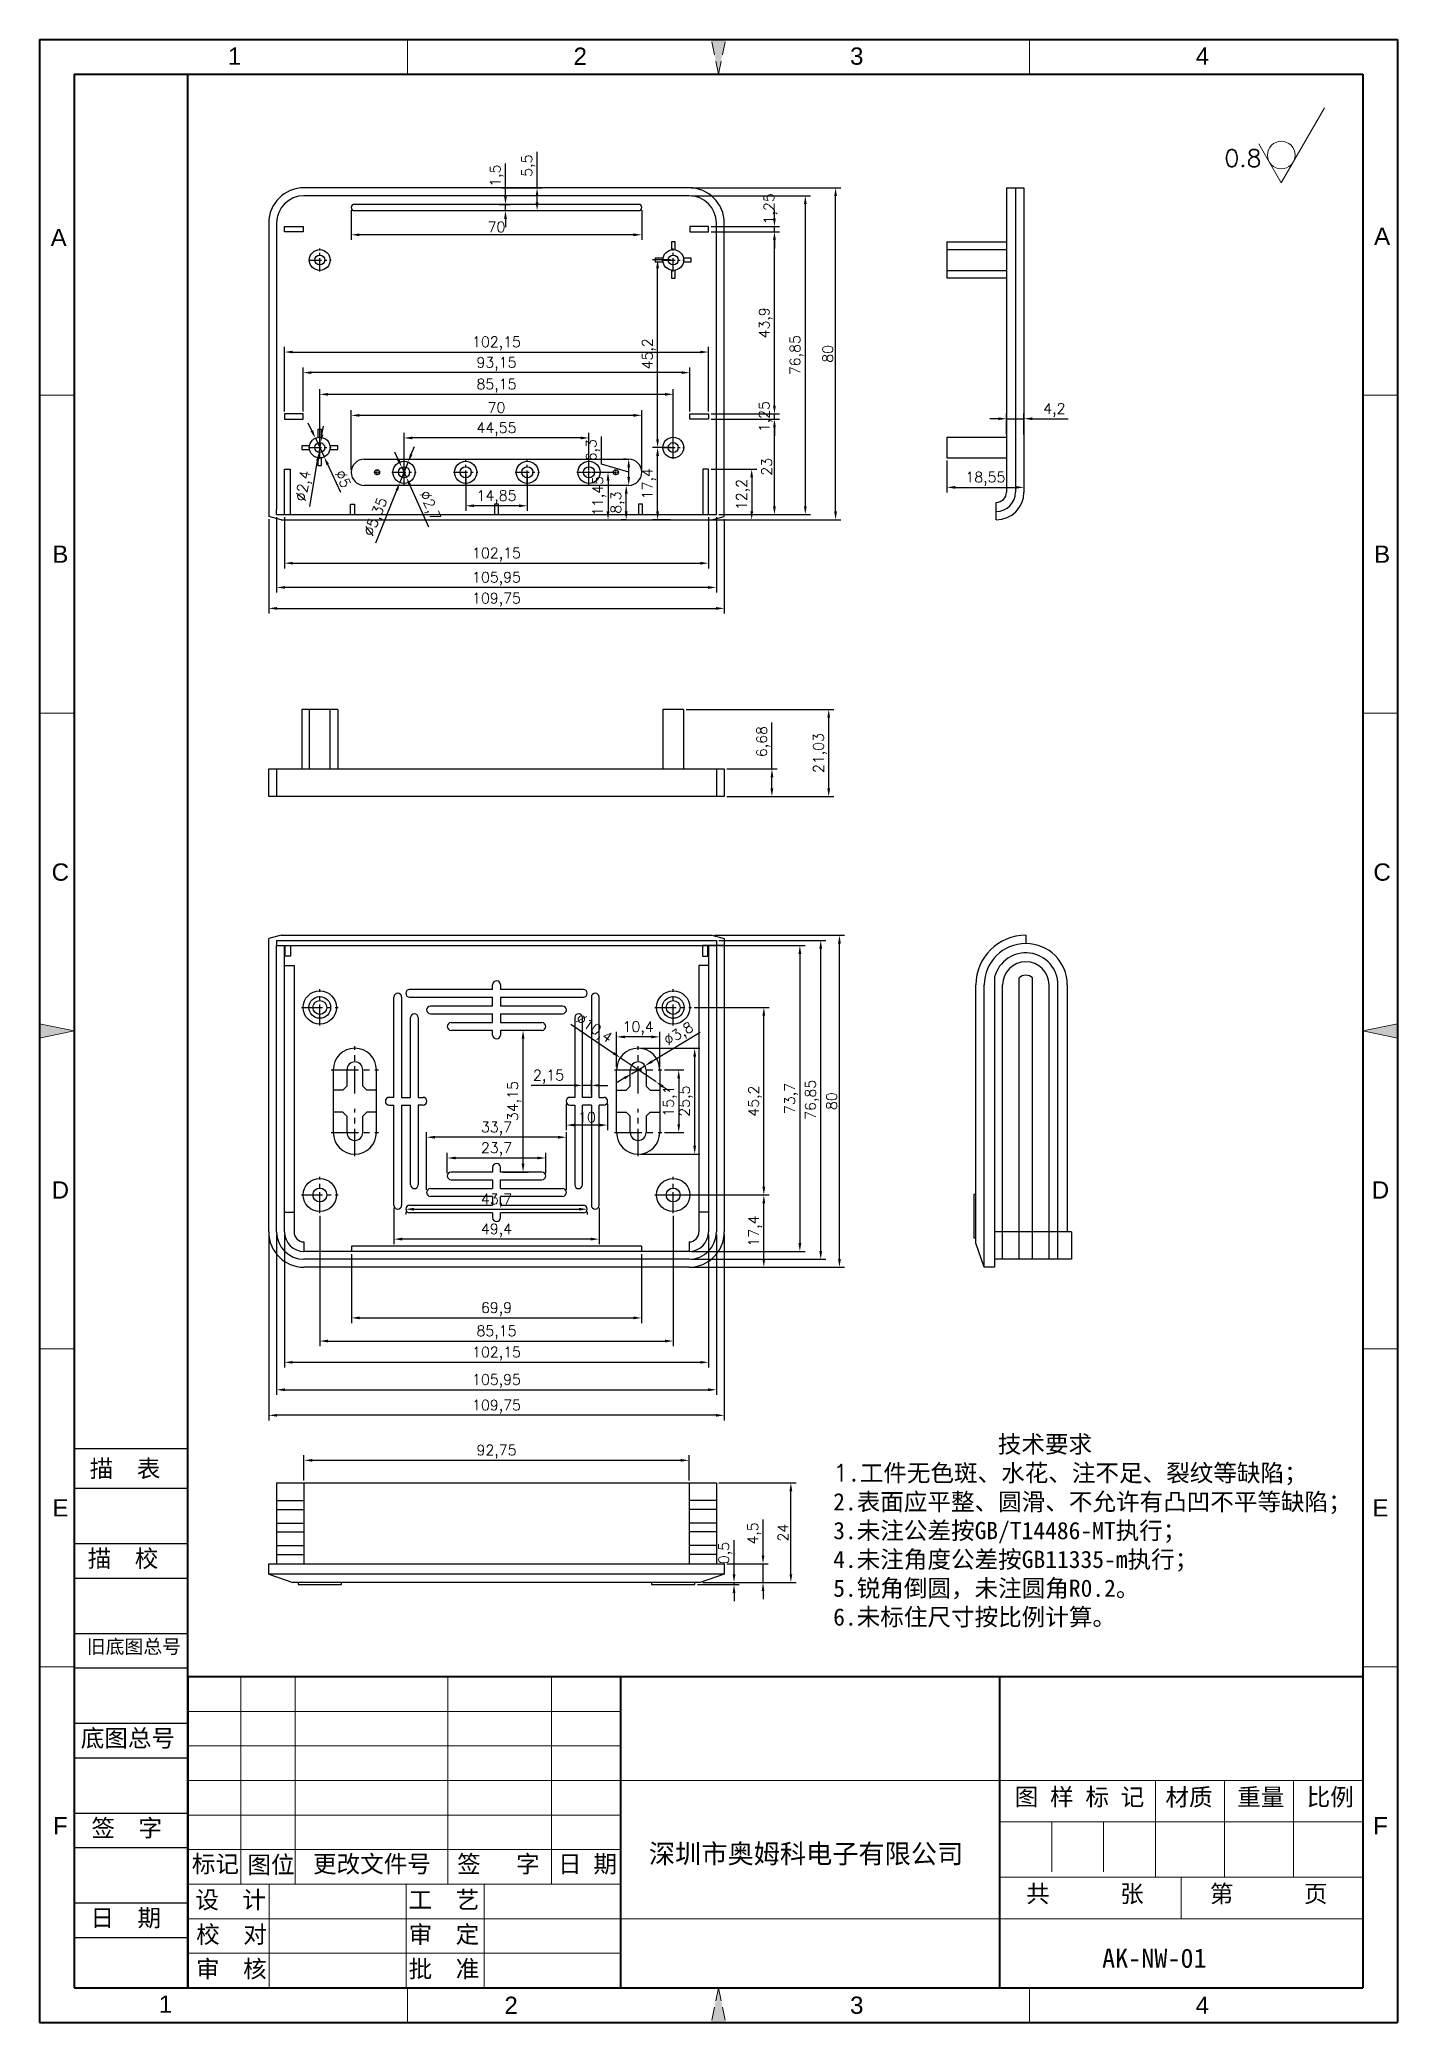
# Model space of a CAD drawing. Header units: millimetres. Extents: x 1936 to 2263, y 580 to 1058.
import ezdxf
from ezdxf.enums import TextEntityAlignment as Align

# ---------------------------------------------------------------- set-up
doc = ezdxf.new("R2010")
doc.units = ezdxf.units.MM
for name, pattern in [('ACAD_ISO10W100', [18, 12, -3, 0, -3]), ('CENTER', [50.8, 31.75, -6.35, 6.35, -6.35]), ('HIDDEN2', [4.7625, 3.175, -1.5875])]:
    doc.linetypes.add(name, pattern=pattern)
for name, color, linetype, lineweight in [('dim', 82, 'Continuous', 9), ('图层1', 7, 'ACAD_ISO10W100', 15), ('图层2', 7, 'Continuous', 30), ('图层3', 7, 'Continuous', 15), ('图层4', 7, 'Continuous', 40), ('图层5', 7, 'HIDDEN2', 15), ('细实线', 3, 'Continuous', 18)]:
    doc.layers.add(name, color=color, linetype=linetype, lineweight=lineweight)
doc.layers.add('尺寸线', color=7, linetype='Continuous')
doc.styles.get("Standard").update_dxf_attribs({"font": 'txt', "bigfont": 'gbcbig.shx'})
doc.styles.add('样式 3', font='arial.ttf', dxfattribs={"height": 3.8})
doc.dimstyles.new('ISO-25', dxfattribs={"dimtxt": 2.5, "dimasz": 2.5, "dimexe": 1.25, "dimexo": 0.625, "dimtad": 1, "dimtxsty": 'Standard', "dimcen": 2.5, "dimadec": 0, "dimazin": 0, "dimtfac": 1, "dimtmove": 0, "dimatfit": 3, "dimfxl": 0, "dimarcsym": 0})

msp = doc.modelspace()

# ---------------------------------------------------------------- texts
at = {"layer": '图层1', "color": 0, "style": '样式 3'}
for s, p in [('B', (1941.116, 933.758)), ('B', (2259.519, 933.758)), ('C', (1941.116, 857.157)), ('C', (2259.519, 857.157)), ('D', (1941.116, 780.556)), ('D', (2259.128, 780.556)), ('E', (1941.116, 703.955)), ('E', (2259.128, 703.955)), ('F', (1941.116, 627.354)), ('F', (2259.128, 627.354))]:
    msp.add_text(s, height=4.163, dxfattribs=at).set_placement(p, align=Align.MIDDLE)
at = {"layer": '图层1', "color": 0, "attachment_point": 1}
for s, insert, char_height, width in [('{\\fSimSun|b0|i0|c134|p2;图 样 标 记}', (2171.012, 636.372), 4.1631, 51.64954), ('{\\fSimSun|b0|i0|c134|p2;材质 }', (2207.322, 636.355), 4.1631, 34.72072), ('{\\fSimSun|b0|i0|c134|p2;深圳市奥姆科电子有限公司}', (2082.903, 622.921), 4.62566, 87.40334), ('{\\fSimSun|b0|i0|c134|p2;标记}', (1972.811, 620.228), 4.1631, 11.65667), ('{\\fSimSun|b0|i0|c134|p2;图位}', (1986.181, 620.059), 4.1631, 11.65667), ('{\\fSimSun|b0|i0|c134|p2;更改文件号}', (2001.987, 620.228), 4.1631, 34.72072), ('{\\fSimSun|b0|i0|c134|p2;AK-NW-01}', (2192.065, 597.768), 4.62566, 87.40334), ('{\\fSimSun|b0|i0|c134|p2;审  核}', (1973.791, 594.935), 4.1631, 33.75988), ('{\\fSimSun|b0|i0|c134|p2;批  准}', (2025.008, 594.935), 4.1631, 34.72072)]:
    msp.add_mtext(s, dxfattribs=dict(at, insert=insert, char_height=char_height, width=width))
at = {"layer": '图层2', "color": 0, "attachment_point": 1}
for s, insert, char_height, width in [('{\\fSimSun|b0|i0|c134|p2;描\\fSimSun|b0|i0|c0|p2;  \\fSimSun|b0|i0|c134|p2;表}', (1948.181, 715.48), 4.16305, 46.64978), ('{\\fSimSun|b0|i0|c134|p2;描\\fSimSun|b0|i0|c0|p2;  \\fSimSun|b0|i0|c134|p2;校}', (1947.707, 693.832), 4.16305, 46.64978), ('{\\fSimSun|b0|i0|c134|p2;旧底图总号}', (1947.473, 672.184), 3.33048, 46.64978), ('{\\fSimSun|b0|i0|c134|p2;底图总号}', (1946.029, 650.537), 4.16305, 46.64978), ('{\\fSimSun|b0|i0|c134|p2;重量 }', (2224.607, 636.355), 4.1631, 34.72072), ('{\\fSimSun|b0|i0|c134|p2;比例 }', (2241.356, 636.355), 4.1631, 34.72072), ('{\\fSimSun|b0|i0|c134|p2;签\\fSimSun|b0|i0|c0|p2;  \\fSimSun|b0|i0|c134|p2;字}', (1948.608, 628.889), 4.16305, 46.64978), ('{\\fSimSun|b0|i0|c134|p2;签   字}', (2036.702, 620.228), 4.1631, 34.72072), ('{\\fSimSun|b0|i0|c134|p2;日 期}', (2061.021, 620.228), 4.1631, 34.72072), ('{\\fSimSun|b0|i0|c134|p2;设  计}', (1973.63, 611.587), 4.1631, 32.27066), ('{\\fSimSun|b0|i0|c134|p2;工  艺}', (2025.008, 611.587), 4.1631, 34.72072), ('{\\fSimSun|b0|i0|c134|p2;共      张}', (2173.756, 613.059), 4.1631, 46.06081), ('{\\fSimSun|b0|i0|c134|p2;第      页}', (2218.022, 613.059), 4.1631, 42.7535), ('{\\fSimSun|b0|i0|c134|p2;日\\fSimSun|b0|i0|c0|p2;  \\fSimSun|b0|i0|c134|p2;期}', (1948.371, 607.241), 4.16305, 46.64978), ('{\\fSimSun|b0|i0|c134|p2;校  对}', (1973.83, 603.261), 4.1631, 30.18545), ('{\\fSimSun|b0|i0|c134|p2;审  定}', (2025.008, 603.261), 4.1631, 34.72072)]:
    msp.add_mtext(s, dxfattribs=dict(at, insert=insert, char_height=char_height, width=width))
at = {"layer": '图层3', "color": 0, "insert": (2127.288, 721.381), "char_height": 4.1631, "width": 197.1823, "attachment_point": 1}
msp.add_mtext('{\\fSimSun|b0|i0|c134|p54;              技术要求\\P}1{\\fSimSun|b0|i0|c134|p54;.工件无色斑、水花、注不足、裂纹等缺陷；\\P2.表面应平整、圆滑、不允许有凸凹不平等缺陷；\\P3.未注公差按GB/T14486-MT执行；\\P4.未注角度公差按GB11335-m执行；\\P5.锐角倒圆，未注圆角R0.2。}\\P{\\fSimSun|b0|i0|c134|p2;6.未标住尺寸按比例计算。}', dxfattribs=at)
at = {"layer": '图层5', "color": 0, "style": '样式 3'}
for s, p in [('1', (1983.094, 1053.773)), ('2', (2066.356, 1053.773)), ('3', (2132.966, 1053.773)), ('4', (2216.227, 1053.773)), ('A', (1940.712, 1010.056)), ('A', (2259.519, 1010.359)), ('1', (1966.442, 584.359)), ('2', (2049.704, 584.111)), ('3', (2132.966, 584.111)), ('4', (2216.227, 584.111))]:
    msp.add_text(s, height=4.163, dxfattribs=at).set_placement(p, align=Align.MIDDLE)
at = {"layer": '细实线', "color": 0, "insert": (2221.537, 1031.256), "char_height": 4.1631, "width": 15.54271, "attachment_point": 1}
msp.add_mtext('0.8', dxfattribs=at)

# ---------------------------------------------------------------- blocks, each defined once
blk = doc.blocks.new('*D25')
at = {"layer": 'Defpoints', "color": 0}
for p in [(2092.56, 1022.04), (2127.87, 1022.04), (2098.06, 942.04)]:
    blk.add_point(p, dxfattribs=at)
at = {"layer": 'dim', "color": 0, "lineweight": -2}
for p, q in [((2093.18, 1022.04), (2129.12, 1022.04)), ((2127.87, 944.04), (2127.87, 1020.04)), ((2098.68, 942.04), (2129.12, 942.04))]:
    blk.add_line(p, q, dxfattribs=at)
at = {"layer": 'dim', "color": 0}
for points in [[(2127.53, 1020.04), (2128.2, 1020.04), (2127.87, 1022.04)], [(2127.53, 944.04), (2128.2, 944.04), (2127.87, 942.04)]]:
    blk.add_solid(points, dxfattribs=at)
at = {"layer": 'dim', "color": 0, "insert": (2125.99, 982.04), "char_height": 2.5, "attachment_point": 5, "rotation": 90}
blk.add_mtext('80', dxfattribs=at)
blk = doc.blocks.new('*D26')
at = {"layer": 'Defpoints', "color": 0}
for p in [(2092.56, 1020.14), (2099.16, 943.29), (2120.57, 943.29)]:
    blk.add_point(p, dxfattribs=at)
at = {"layer": 'dim', "color": 0, "lineweight": -2}
for p, q in [((2093.18, 1020.14), (2121.82, 1020.14)), ((2120.57, 1018.14), (2120.57, 945.29)), ((2099.78, 943.29), (2121.82, 943.29))]:
    blk.add_line(p, q, dxfattribs=at)
at = {"layer": 'dim', "color": 0}
for points in [[(2120.24, 1018.14), (2120.9, 1018.14), (2120.57, 1020.14)], [(2120.24, 945.29), (2120.9, 945.29), (2120.57, 943.29)]]:
    blk.add_solid(points, dxfattribs=at)
at = {"layer": 'dim', "color": 0, "insert": (2118.49, 981.71), "char_height": 2.5, "attachment_point": 5, "rotation": 90}
blk.add_mtext('76,85', dxfattribs=at)
blk = doc.blocks.new('*D27')
at = {"layer": 'Defpoints', "color": 0}
for p in [(2097.26, 966.29), (2113.14, 966.29), (2099.16, 943.29)]:
    blk.add_point(p, dxfattribs=at)
at = {"layer": 'dim', "color": 0, "lineweight": -2}
for p, q in [((2097.88, 966.29), (2114.39, 966.29)), ((2113.14, 945.29), (2113.14, 964.29)), ((2099.78, 943.29), (2114.39, 943.29))]:
    blk.add_line(p, q, dxfattribs=at)
at = {"layer": 'dim', "color": 0}
for points in [[(2112.8, 964.29), (2113.47, 964.29), (2113.14, 966.29)], [(2112.8, 945.29), (2113.47, 945.29), (2113.14, 943.29)]]:
    blk.add_solid(points, dxfattribs=at)
at = {"layer": 'dim', "color": 0, "insert": (2111.26, 954.79), "char_height": 2.5, "attachment_point": 5, "rotation": 90}
blk.add_mtext('23', dxfattribs=at)
blk = doc.blocks.new('*D28')
at = {"layer": 'Defpoints', "color": 0}
for p in [(2097.26, 967.54), (2097.26, 966.29), (2113.14, 967.54)]:
    blk.add_point(p, dxfattribs=at)
at = {"layer": 'dim', "color": 0, "lineweight": -2}
for p, q in [((2113.14, 969.54), (2113.14, 971.54)), ((2097.88, 967.54), (2114.39, 967.54)), ((2097.88, 966.29), (2114.39, 966.29)), ((2113.14, 966.29), (2113.14, 967.54)), ((2113.14, 964.29), (2113.14, 962.29))]:
    blk.add_line(p, q, dxfattribs=at)
at = {"layer": 'dim', "color": 0}
for points in [[(2112.8, 969.54), (2113.47, 969.54), (2113.14, 967.54)], [(2112.8, 964.29), (2113.47, 964.29), (2113.14, 966.29)]]:
    blk.add_solid(points, dxfattribs=at)
at = {"layer": 'dim', "color": 0, "insert": (2111.05, 966.91), "char_height": 2.5, "attachment_point": 5, "rotation": 90}
blk.add_mtext('1,25', dxfattribs=at)
blk = doc.blocks.new('*D29')
at = {"layer": 'Defpoints', "color": 0}
for p in [(2097.26, 1011.44), (2113.14, 1011.44), (2097.26, 967.54)]:
    blk.add_point(p, dxfattribs=at)
at = {"layer": 'dim', "color": 0, "lineweight": -2}
for p, q in [((2097.88, 1011.44), (2114.39, 1011.44)), ((2113.14, 969.54), (2113.14, 1009.44)), ((2097.88, 967.54), (2114.39, 967.54))]:
    blk.add_line(p, q, dxfattribs=at)
at = {"layer": 'dim', "color": 0}
for points in [[(2112.8, 1009.44), (2113.47, 1009.44), (2113.14, 1011.44)], [(2112.8, 969.54), (2113.47, 969.54), (2113.14, 967.54)]]:
    blk.add_solid(points, dxfattribs=at)
at = {"layer": 'dim', "color": 0, "insert": (2111.05, 989.49), "char_height": 2.5, "attachment_point": 5, "rotation": 90}
blk.add_mtext('43,9', dxfattribs=at)
blk = doc.blocks.new('*D30')
at = {"layer": 'Defpoints', "color": 0}
for p in [(2097.26, 1012.69), (2097.26, 1011.44), (2113.14, 1012.69)]:
    blk.add_point(p, dxfattribs=at)
at = {"layer": 'dim', "color": 0, "lineweight": -2}
for p, q in [((2113.14, 1014.69), (2113.14, 1016.69)), ((2097.88, 1012.69), (2114.39, 1012.69)), ((2097.88, 1011.44), (2114.39, 1011.44)), ((2113.14, 1011.44), (2113.14, 1012.69)), ((2113.14, 1009.44), (2113.14, 1007.44))]:
    blk.add_line(p, q, dxfattribs=at)
at = {"layer": 'dim', "color": 0}
for points in [[(2112.8, 1014.69), (2113.47, 1014.69), (2113.14, 1012.69)], [(2112.8, 1009.44), (2113.47, 1009.44), (2113.14, 1011.44)]]:
    blk.add_solid(points, dxfattribs=at)
at = {"layer": 'dim', "color": 0, "insert": (2112.18, 1016.96), "char_height": 2.5, "attachment_point": 5, "rotation": 90}
blk.add_mtext('1,25', dxfattribs=at)
blk = doc.blocks.new('*D31')
at = {"layer": 'Defpoints', "color": 0}
for p in [(1991.31, 942.85), (2101.06, 942.85), (2101.06, 920.69)]:
    blk.add_point(p, dxfattribs=at)
at = {"layer": 'dim', "color": 0, "lineweight": -2}
for p, q in [((1991.31, 942.23), (1991.31, 919.44)), ((2101.06, 942.23), (2101.06, 919.44)), ((1993.31, 920.69), (2099.06, 920.69))]:
    blk.add_line(p, q, dxfattribs=at)
at = {"layer": 'dim', "color": 0}
for points in [[(1993.31, 921.02), (1993.31, 920.36), (1991.31, 920.69)], [(2099.06, 921.02), (2099.06, 920.36), (2101.06, 920.69)]]:
    blk.add_solid(points, dxfattribs=at)
at = {"layer": 'dim', "color": 0, "insert": (2046.18, 922.77), "char_height": 2.5, "attachment_point": 5}
blk.add_mtext('109,75', dxfattribs=at)
blk = doc.blocks.new('*D32')
at = {"layer": 'Defpoints', "color": 0}
for p in [(1993.21, 943.29), (2099.16, 943.29), (1993.21, 925.74)]:
    blk.add_point(p, dxfattribs=at)
at = {"layer": 'dim', "color": 0, "lineweight": -2}
for p, q in [((1993.21, 942.66), (1993.21, 924.49)), ((2099.16, 942.66), (2099.16, 924.49)), ((2097.16, 925.74), (1995.21, 925.74))]:
    blk.add_line(p, q, dxfattribs=at)
at = {"layer": 'dim', "color": 0}
for points in [[(1995.21, 926.07), (1995.21, 925.4), (1993.21, 925.74)], [(2097.16, 926.07), (2097.16, 925.4), (2099.16, 925.74)]]:
    blk.add_solid(points, dxfattribs=at)
at = {"layer": 'dim', "color": 0, "insert": (2046.18, 927.82), "char_height": 2.5, "attachment_point": 5}
blk.add_mtext('105,95', dxfattribs=at)
blk = doc.blocks.new('*D33')
at = {"layer": 'Defpoints', "color": 0}
for p in [(1995.11, 943.29), (2097.26, 943.29), (2097.26, 931.58)]:
    blk.add_point(p, dxfattribs=at)
at = {"layer": 'dim', "color": 0, "lineweight": -2}
for p, q in [((1995.11, 942.66), (1995.11, 930.33)), ((2097.26, 942.66), (2097.26, 930.33)), ((1997.11, 931.58), (2095.26, 931.58))]:
    blk.add_line(p, q, dxfattribs=at)
at = {"layer": 'dim', "color": 0}
for points in [[(1997.11, 931.91), (1997.11, 931.24), (1995.11, 931.58)], [(2095.26, 931.91), (2095.26, 931.24), (2097.26, 931.58)]]:
    blk.add_solid(points, dxfattribs=at)
at = {"layer": 'dim', "color": 0, "insert": (2046.18, 933.66), "char_height": 2.5, "attachment_point": 5}
blk.add_mtext('102,15', dxfattribs=at)
blk = doc.blocks.new('*D34')
at = {"layer": 'Defpoints', "color": 0}
for p in [(2084.99, 959.44), (2088.76, 959.44), (2088.76, 942.04)]:
    blk.add_point(p, dxfattribs=at)
at = {"layer": 'dim', "color": 0, "lineweight": -2}
for p, q in [((2088.13, 959.44), (2083.74, 959.44)), ((2084.99, 944.04), (2084.99, 957.44)), ((2088.13, 942.04), (2083.74, 942.04))]:
    blk.add_line(p, q, dxfattribs=at)
at = {"layer": 'dim', "color": 0}
for points in [[(2084.65, 957.44), (2085.32, 957.44), (2084.99, 959.44)], [(2084.65, 944.04), (2085.32, 944.04), (2084.99, 942.04)]]:
    blk.add_solid(points, dxfattribs=at)
at = {"layer": 'dim', "color": 0, "insert": (2082.9, 950.74), "char_height": 2.5, "attachment_point": 5, "rotation": 90}
blk.add_mtext('17,4', dxfattribs=at)
blk = doc.blocks.new('*D35')
at = {"layer": 'Defpoints', "color": 0}
for p in [(2084.99, 1004.64), (2088.76, 1004.64), (2088.76, 959.44)]:
    blk.add_point(p, dxfattribs=at)
at = {"layer": 'dim', "color": 0, "lineweight": -2}
for p, q in [((2088.13, 1004.64), (2083.74, 1004.64)), ((2084.99, 961.44), (2084.99, 1002.64)), ((2088.13, 959.44), (2083.74, 959.44))]:
    blk.add_line(p, q, dxfattribs=at)
at = {"layer": 'dim', "color": 0}
for points in [[(2084.65, 1002.64), (2085.32, 1002.64), (2084.99, 1004.64)], [(2084.65, 961.44), (2085.32, 961.44), (2084.99, 959.44)]]:
    blk.add_solid(points, dxfattribs=at)
at = {"layer": 'dim', "color": 0, "insert": (2082.9, 982.04), "char_height": 2.5, "attachment_point": 5, "rotation": 90}
blk.add_mtext('45,2', dxfattribs=at)
blk = doc.blocks.new('*D36')
at = {"layer": 'Defpoints', "color": 0}
for p in [(2003.61, 972.27), (2003.61, 959.44), (2088.76, 959.44)]:
    blk.add_point(p, dxfattribs=at)
at = {"layer": 'dim', "color": 0, "lineweight": -2}
for p, q in [((2003.61, 960.06), (2003.61, 973.52)), ((2086.76, 972.27), (2005.61, 972.27)), ((2088.76, 960.06), (2088.76, 973.52))]:
    blk.add_line(p, q, dxfattribs=at)
at = {"layer": 'dim', "color": 0}
for points in [[(2005.61, 972.6), (2005.61, 971.93), (2003.61, 972.27)], [(2086.76, 972.6), (2086.76, 971.93), (2088.76, 972.27)]]:
    blk.add_solid(points, dxfattribs=at)
at = {"layer": 'dim', "color": 0, "insert": (2046.18, 974.35), "char_height": 2.5, "attachment_point": 5}
blk.add_mtext('85,15', dxfattribs=at)
blk = doc.blocks.new('*D37')
at = {"layer": 'Defpoints', "color": 0}
for p in [(1999.61, 977.5), (1999.61, 967.54), (2092.76, 967.54)]:
    blk.add_point(p, dxfattribs=at)
at = {"layer": 'dim', "color": 0, "lineweight": -2}
for p, q in [((1999.61, 968.16), (1999.61, 978.75)), ((2090.76, 977.5), (2001.61, 977.5)), ((2092.76, 968.16), (2092.76, 978.75))]:
    blk.add_line(p, q, dxfattribs=at)
at = {"layer": 'dim', "color": 0}
for points in [[(2001.61, 977.83), (2001.61, 977.17), (1999.61, 977.5)], [(2090.76, 977.83), (2090.76, 977.17), (2092.76, 977.5)]]:
    blk.add_solid(points, dxfattribs=at)
at = {"layer": 'dim', "color": 0, "insert": (2046.18, 979.58), "char_height": 2.5, "attachment_point": 5}
blk.add_mtext('93,15', dxfattribs=at)
blk = doc.blocks.new('*D38')
at = {"layer": 'Defpoints', "color": 0}
for p in [(2097.26, 982.46), (1995.11, 967.54), (2097.26, 967.54)]:
    blk.add_point(p, dxfattribs=at)
at = {"layer": 'dim', "color": 0, "lineweight": -2}
for p, q in [((1995.11, 968.16), (1995.11, 983.71)), ((1997.11, 982.46), (2095.26, 982.46)), ((2097.26, 968.16), (2097.26, 983.71))]:
    blk.add_line(p, q, dxfattribs=at)
at = {"layer": 'dim', "color": 0}
for points in [[(1997.11, 982.79), (1997.11, 982.13), (1995.11, 982.46)], [(2095.26, 982.79), (2095.26, 982.13), (2097.26, 982.46)]]:
    blk.add_solid(points, dxfattribs=at)
at = {"layer": 'dim', "color": 0, "insert": (2046.18, 984.54), "char_height": 2.5, "attachment_point": 5}
blk.add_mtext('102,15', dxfattribs=at)
blk = doc.blocks.new('*D39')
at = {"layer": 'Defpoints', "color": 0}
for p in [(2023.91, 961.76), (2023.91, 953.49), (2068.46, 953.49)]:
    blk.add_point(p, dxfattribs=at)
at = {"layer": 'dim', "color": 0, "lineweight": -2}
for p, q in [((2023.91, 954.11), (2023.91, 963.01)), ((2066.46, 961.76), (2025.91, 961.76)), ((2068.46, 954.11), (2068.46, 963.01))]:
    blk.add_line(p, q, dxfattribs=at)
at = {"layer": 'dim', "color": 0}
for points in [[(2025.91, 962.1), (2025.91, 961.43), (2023.91, 961.76)], [(2066.46, 962.1), (2066.46, 961.43), (2068.46, 961.76)]]:
    blk.add_solid(points, dxfattribs=at)
at = {"layer": 'dim', "color": 0, "insert": (2046.18, 963.85), "char_height": 2.5, "attachment_point": 5}
blk.add_mtext('44,55', dxfattribs=at)
blk = doc.blocks.new('*D40')
at = {"layer": 'Defpoints', "color": 0}
for p in [(2068.46, 953.49), (2068.46, 942.04), (2073.05, 942.04)]:
    blk.add_point(p, dxfattribs=at)
at = {"layer": 'dim', "color": 0, "lineweight": -2}
for p, q in [((2069.08, 953.49), (2074.3, 953.49)), ((2073.05, 951.49), (2073.05, 944.04)), ((2069.08, 942.04), (2074.3, 942.04))]:
    blk.add_line(p, q, dxfattribs=at)
at = {"layer": 'dim', "color": 0}
for points in [[(2072.71, 951.49), (2073.38, 951.49), (2073.05, 953.49)], [(2072.71, 944.04), (2073.38, 944.04), (2073.05, 942.04)]]:
    blk.add_solid(points, dxfattribs=at)
at = {"layer": 'dim', "color": 0, "insert": (2070.96, 947.76), "char_height": 2.5, "attachment_point": 5, "rotation": 90}
blk.add_mtext('11,45', dxfattribs=at)
blk = doc.blocks.new('*D41')
at = {"layer": 'Defpoints', "color": 0}
for p in [(2011.18, 967.2), (2011.18, 953.49), (2081.18, 953.49)]:
    blk.add_point(p, dxfattribs=at)
at = {"layer": 'dim', "color": 0, "lineweight": -2}
for p, q in [((2011.18, 954.11), (2011.18, 968.45)), ((2079.18, 967.2), (2013.18, 967.2)), ((2081.18, 954.11), (2081.18, 968.45))]:
    blk.add_line(p, q, dxfattribs=at)
at = {"layer": 'dim', "color": 0}
for points in [[(2013.18, 967.54), (2013.18, 966.87), (2011.18, 967.2)], [(2079.18, 967.54), (2079.18, 966.87), (2081.18, 967.2)]]:
    blk.add_solid(points, dxfattribs=at)
at = {"layer": 'dim', "color": 0, "insert": (2046.18, 969.08), "char_height": 2.5, "attachment_point": 5}
blk.add_mtext('70', dxfattribs=at)
blk = doc.blocks.new('*D42')
at = {"layer": 'Defpoints', "color": 0}
for p in [(2077.43, 950.34), (2078.03, 950.34), (2078.03, 942.04)]:
    blk.add_point(p, dxfattribs=at)
at = {"layer": 'dim', "color": 0, "lineweight": -2}
for p, q in [((2077.41, 950.34), (2076.18, 950.34)), ((2077.43, 944.04), (2077.43, 948.34)), ((2077.41, 942.04), (2076.18, 942.04))]:
    blk.add_line(p, q, dxfattribs=at)
at = {"layer": 'dim', "color": 0}
for points in [[(2077.09, 948.34), (2077.76, 948.34), (2077.43, 950.34)], [(2077.09, 944.04), (2077.76, 944.04), (2077.43, 942.04)]]:
    blk.add_solid(points, dxfattribs=at)
at = {"layer": 'dim', "color": 0, "insert": (2075.34, 946.19), "char_height": 2.5, "attachment_point": 5, "rotation": 90}
blk.add_mtext('8,3', dxfattribs=at)
blk = doc.blocks.new('*D43')
at = {"layer": 'Defpoints', "color": 0}
for p in [(2078.03, 956.64), (2078.03, 956.64), (2078.03, 950.34)]:
    blk.add_point(p, dxfattribs=at)
at = {"layer": 'dim', "color": 0, "lineweight": -2}
for p, q in [((2071.47, 955.46), (2071.47, 962.12)), ((2077.41, 956.64), (2076.78, 956.64)), ((2078.03, 953.49), (2071.47, 955.46)), ((2078.03, 952.34), (2078.03, 954.64)), ((2077.41, 950.34), (2076.78, 950.34))]:
    blk.add_line(p, q, dxfattribs=at)
at = {"layer": 'dim', "color": 0}
for points in [[(2077.7, 954.64), (2078.37, 954.64), (2078.03, 956.64)], [(2077.7, 952.34), (2078.37, 952.34), (2078.03, 950.34)]]:
    blk.add_solid(points, dxfattribs=at)
at = {"layer": 'dim', "color": 0, "insert": (2069.39, 958.79), "char_height": 2.5, "attachment_point": 5, "rotation": 90}
blk.add_mtext('6,3', dxfattribs=at)
blk = doc.blocks.new('*D44')
at = {"layer": 'Defpoints', "color": 0}
for p in [(2024.9, 955.97), (2022.91, 951)]:
    blk.add_point(p, dxfattribs=at)
at = {"layer": 'dim', "color": 0, "lineweight": -2}
for p, q in [((2024.9, 955.97), (2022.91, 951)), ((2025.65, 957.83), (2026.39, 959.68)), ((2017.09, 936.46), (2022.17, 949.15))]:
    blk.add_line(p, q, dxfattribs=at)
at = {"layer": 'dim', "color": 0}
for points in [[(2025.34, 957.95), (2025.96, 957.7), (2024.9, 955.97)], [(2021.86, 949.27), (2022.48, 949.02), (2022.91, 951)]]:
    blk.add_solid(points, dxfattribs=at)
at = {"layer": 'dim', "color": 0, "insert": (2017.32, 942.65), "char_height": 2.5, "attachment_point": 5, "rotation": 68.1686}
blk.add_mtext('∅5,35', dxfattribs=at)
blk = doc.blocks.new('*D45')
at = {"layer": 'Defpoints', "color": 0}
for p in [(2023.35, 954.72), (2024.47, 952.26)]:
    blk.add_point(p, dxfattribs=at)
at = {"layer": 'dim', "color": 0, "lineweight": -2}
for p, q in [((2022.52, 956.54), (2021.7, 958.36)), ((2023.35, 954.72), (2024.47, 952.26)), ((2029.91, 940.27), (2025.29, 950.44))]:
    blk.add_line(p, q, dxfattribs=at)
at = {"layer": 'dim', "color": 0}
for points in [[(2022.83, 956.68), (2022.22, 956.4), (2023.35, 954.72)], [(2025.6, 950.58), (2024.99, 950.3), (2024.47, 952.26)]]:
    blk.add_solid(points, dxfattribs=at)
at = {"layer": 'dim', "color": 0, "insert": (2029.91, 945.3), "char_height": 2.5, "attachment_point": 5, "rotation": 294.4109}
blk.add_mtext('∅2,7', dxfattribs=at)
blk = doc.blocks.new('*D46')
at = {"layer": 'Defpoints', "color": 0}
for p in [(2002.55, 961.7), (2004.67, 957.17)]:
    blk.add_point(p, dxfattribs=at)
at = {"layer": 'dim', "color": 0, "lineweight": -2}
for p, q in [((2001.7, 963.51), (2000.85, 965.32)), ((2002.55, 961.7), (2004.67, 957.17)), ((2008.67, 948.65), (2005.52, 955.36))]:
    blk.add_line(p, q, dxfattribs=at)
at = {"layer": 'dim', "color": 0}
for points in [[(2002, 963.65), (2001.39, 963.37), (2002.55, 961.7)], [(2005.82, 955.51), (2005.22, 955.22), (2004.67, 957.17)]]:
    blk.add_solid(points, dxfattribs=at)
at = {"layer": 'dim', "color": 0, "insert": (2009.22, 951.9), "char_height": 2.5, "attachment_point": 5, "rotation": 295.1411}
blk.add_mtext('∅5', dxfattribs=at)
blk = doc.blocks.new('*D47')
at = {"layer": 'Defpoints', "color": 0}
for p in [(2003.81, 960.62), (2003.41, 958.25)]:
    blk.add_point(p, dxfattribs=at)
at = {"layer": 'dim', "color": 0, "lineweight": -2}
for p, q in [((2003.81, 960.62), (2003.41, 958.25)), ((2004.14, 962.59), (2004.48, 964.56)), ((2001.21, 945.27), (2003.07, 956.28))]:
    blk.add_line(p, q, dxfattribs=at)
at = {"layer": 'dim', "color": 0}
for points in [[(2003.82, 962.65), (2004.47, 962.54), (2003.81, 960.62)], [(2002.74, 956.34), (2003.4, 956.23), (2003.41, 958.25)]]:
    blk.add_solid(points, dxfattribs=at)
at = {"layer": 'dim', "color": 0, "insert": (1999.92, 950.14), "char_height": 2.5, "attachment_point": 5, "rotation": 80.3702}
blk.add_mtext('∅2,4', dxfattribs=at)
blk = doc.blocks.new('*D48')
at = {"layer": 'Defpoints', "color": 0}
for p in [(2011.18, 1017.29), (2081.18, 1017.29), (2011.18, 1010.72)]:
    blk.add_point(p, dxfattribs=at)
at = {"layer": 'dim', "color": 0, "lineweight": -2}
for p, q in [((2011.18, 1016.66), (2011.18, 1009.47)), ((2081.18, 1016.66), (2081.18, 1009.47)), ((2079.18, 1010.72), (2013.18, 1010.72))]:
    blk.add_line(p, q, dxfattribs=at)
at = {"layer": 'dim', "color": 0}
for points in [[(2013.18, 1011.05), (2013.18, 1010.38), (2011.18, 1010.72)], [(2079.18, 1011.05), (2079.18, 1010.38), (2081.18, 1010.72)]]:
    blk.add_solid(points, dxfattribs=at)
at = {"layer": 'dim', "color": 0, "insert": (2046.18, 1012.59), "char_height": 2.5, "attachment_point": 5}
blk.add_mtext('70', dxfattribs=at)
blk = doc.blocks.new('*D49')
at = {"layer": 'Defpoints', "color": 0}
for p in [(2046.18, 1018.04), (2048.34, 1018.04), (2046.18, 1016.54)]:
    blk.add_point(p, dxfattribs=at)
at = {"layer": 'dim', "color": 0, "lineweight": -2}
for p, q in [((2048.34, 1020.04), (2048.34, 1027.87)), ((2046.81, 1018.04), (2049.59, 1018.04)), ((2048.34, 1016.54), (2048.34, 1018.04)), ((2046.81, 1016.54), (2049.59, 1016.54)), ((2048.34, 1014.54), (2048.34, 1012.54))]:
    blk.add_line(p, q, dxfattribs=at)
at = {"layer": 'dim', "color": 0}
for points in [[(2048.01, 1020.04), (2048.68, 1020.04), (2048.34, 1018.04)], [(2048.01, 1014.54), (2048.68, 1014.54), (2048.34, 1016.54)]]:
    blk.add_solid(points, dxfattribs=at)
at = {"layer": 'dim', "color": 0, "insert": (2046.26, 1024.95), "char_height": 2.5, "attachment_point": 5, "rotation": 90}
blk.add_mtext('1,5', dxfattribs=at)
blk = doc.blocks.new('*D50')
at = {"layer": 'Defpoints', "color": 0}
for p in [(2046.81, 1022.04), (2055.96, 1022.04), (2046.81, 1016.54)]:
    blk.add_point(p, dxfattribs=at)
at = {"layer": 'dim', "color": 0, "lineweight": -2}
for p, q in [((2055.96, 1022.04), (2055.96, 1030.7)), ((2047.43, 1022.04), (2057.21, 1022.04)), ((2055.96, 1018.54), (2055.96, 1020.04)), ((2047.43, 1016.54), (2057.21, 1016.54))]:
    blk.add_line(p, q, dxfattribs=at)
at = {"layer": 'dim', "color": 0}
for points in [[(2055.62, 1020.04), (2056.29, 1020.04), (2055.96, 1022.04)], [(2055.62, 1018.54), (2056.29, 1018.54), (2055.96, 1016.54)]]:
    blk.add_solid(points, dxfattribs=at)
at = {"layer": 'dim', "color": 0, "insert": (2053.87, 1027.37), "char_height": 2.5, "attachment_point": 5, "rotation": 90}
blk.add_mtext('5,5', dxfattribs=at)
blk = doc.blocks.new('*D51')
at = {"layer": 'Defpoints', "color": 0}
for p in [(2038.76, 953.49), (2053.61, 953.49), (2038.76, 945.42)]:
    blk.add_point(p, dxfattribs=at)
at = {"layer": 'dim', "color": 0, "lineweight": -2}
for p, q in [((2038.76, 952.86), (2038.76, 944.17)), ((2053.61, 952.86), (2053.61, 944.17)), ((2051.61, 945.42), (2040.76, 945.42))]:
    blk.add_line(p, q, dxfattribs=at)
at = {"layer": 'dim', "color": 0}
for points in [[(2040.76, 945.75), (2040.76, 945.09), (2038.76, 945.42)], [(2051.61, 945.75), (2051.61, 945.09), (2053.61, 945.42)]]:
    blk.add_solid(points, dxfattribs=at)
at = {"layer": 'dim', "color": 0, "insert": (2046.18, 947.5), "char_height": 2.5, "attachment_point": 5}
blk.add_mtext('14,85', dxfattribs=at)
blk = doc.blocks.new('*D52')
at = {"layer": 'Defpoints', "color": 0}
for p in [(2097.26, 954.24), (2097.26, 942.04), (2107.66, 942.04)]:
    blk.add_point(p, dxfattribs=at)
at = {"layer": 'dim', "color": 0, "lineweight": -2}
for p, q in [((2097.88, 954.24), (2108.91, 954.24)), ((2107.66, 952.24), (2107.66, 944.04)), ((2097.88, 942.04), (2108.91, 942.04))]:
    blk.add_line(p, q, dxfattribs=at)
at = {"layer": 'dim', "color": 0}
for points in [[(2107.33, 952.24), (2107.99, 952.24), (2107.66, 954.24)], [(2107.33, 944.04), (2107.99, 944.04), (2107.66, 942.04)]]:
    blk.add_solid(points, dxfattribs=at)
at = {"layer": 'dim', "color": 0, "insert": (2105.58, 948.14), "char_height": 2.5, "attachment_point": 5, "rotation": 90}
blk.add_mtext('12,2', dxfattribs=at)
blk = doc.blocks.new('*D53')
at = {"layer": 'Defpoints', "color": 0}
for p in [(2154.69, 956.94), (2173.24, 956.94), (2173.24, 949.85)]:
    blk.add_point(p, dxfattribs=at)
at = {"layer": 'dim', "color": 0, "lineweight": -2}
for p, q in [((2154.69, 956.31), (2154.69, 948.6)), ((2173.24, 956.31), (2173.24, 948.6)), ((2156.69, 949.85), (2171.24, 949.85))]:
    blk.add_line(p, q, dxfattribs=at)
at = {"layer": 'dim', "color": 0}
for points in [[(2156.69, 950.19), (2156.69, 949.52), (2154.69, 949.85)], [(2171.24, 950.19), (2171.24, 949.52), (2173.24, 949.85)]]:
    blk.add_solid(points, dxfattribs=at)
at = {"layer": 'dim', "color": 0, "insert": (2163.96, 951.94), "char_height": 2.5, "attachment_point": 5}
blk.add_mtext('18,55', dxfattribs=at)
blk = doc.blocks.new('*D54')
at = {"layer": 'Defpoints', "color": 0}
for p in [(2173.24, 966.39), (2169.04, 961.94), (2173.24, 961.94)]:
    blk.add_point(p, dxfattribs=at)
at = {"layer": 'dim', "color": 0, "lineweight": -2}
for p, q in [((2167.04, 966.39), (2165.04, 966.39)), ((2169.04, 962.56), (2169.04, 967.64)), ((2169.04, 966.39), (2173.24, 966.39)), ((2173.24, 962.56), (2173.24, 967.64)), ((2175.24, 966.39), (2183.91, 966.39))]:
    blk.add_line(p, q, dxfattribs=at)
at = {"layer": 'dim', "color": 0}
for points in [[(2167.04, 966.72), (2167.04, 966.06), (2169.04, 966.39)], [(2175.24, 966.72), (2175.24, 966.06), (2173.24, 966.39)]]:
    blk.add_solid(points, dxfattribs=at)
at = {"layer": 'dim', "color": 0, "insert": (2180.57, 968.47), "char_height": 2.5, "attachment_point": 5}
blk.add_mtext('4,2', dxfattribs=at)
blk = doc.blocks.new('*D55')
at = {"layer": 'Defpoints', "color": 0}
for p in [(2101.06, 882), (2112.53, 882), (2101.06, 875.33)]:
    blk.add_point(p, dxfattribs=at)
at = {"layer": 'dim', "color": 0, "lineweight": -2}
for p, q in [((2112.53, 882), (2112.53, 893.17)), ((2101.68, 882), (2113.78, 882)), ((2112.53, 877.33), (2112.53, 880)), ((2101.68, 875.33), (2113.78, 875.33))]:
    blk.add_line(p, q, dxfattribs=at)
at = {"layer": 'dim', "color": 0}
for points in [[(2112.2, 880), (2112.86, 880), (2112.53, 882)], [(2112.2, 877.33), (2112.86, 877.33), (2112.53, 875.33)]]:
    blk.add_solid(points, dxfattribs=at)
at = {"layer": 'dim', "color": 0, "insert": (2110.45, 888.59), "char_height": 2.5, "attachment_point": 5, "rotation": 90}
blk.add_mtext('6,68', dxfattribs=at)
blk = doc.blocks.new('*D56')
at = {"layer": 'Defpoints', "color": 0}
for p in [(2091.22, 896.35), (2126.21, 896.35), (2101.68, 875.33)]:
    blk.add_point(p, dxfattribs=at)
at = {"layer": 'dim', "color": 0, "lineweight": -2}
for p, q in [((2091.84, 896.35), (2127.46, 896.35)), ((2126.21, 877.33), (2126.21, 894.35)), ((2102.31, 875.33), (2127.46, 875.33))]:
    blk.add_line(p, q, dxfattribs=at)
at = {"layer": 'dim', "color": 0}
for points in [[(2125.88, 894.35), (2126.54, 894.35), (2126.21, 896.35)], [(2125.88, 877.33), (2126.54, 877.33), (2126.21, 875.33)]]:
    blk.add_solid(points, dxfattribs=at)
at = {"layer": 'dim', "color": 0, "insert": (2124.13, 885.84), "char_height": 2.5, "attachment_point": 5, "rotation": 90}
blk.add_mtext('21,03', dxfattribs=at)
blk = doc.blocks.new('*D57')
at = {"layer": 'Defpoints', "color": 0}
for p in [(2098.06, 841.94), (2128.8, 841.94), (2092.56, 761.94)]:
    blk.add_point(p, dxfattribs=at)
at = {"layer": 'dim', "color": 0, "lineweight": -2}
for p, q in [((2098.68, 841.94), (2130.05, 841.94)), ((2128.8, 763.94), (2128.8, 839.94)), ((2093.18, 761.94), (2130.05, 761.94))]:
    blk.add_line(p, q, dxfattribs=at)
at = {"layer": 'dim', "color": 0}
for points in [[(2128.46, 839.94), (2129.13, 839.94), (2128.8, 841.94)], [(2128.46, 763.94), (2129.13, 763.94), (2128.8, 761.94)]]:
    blk.add_solid(points, dxfattribs=at)
at = {"layer": 'dim', "color": 0, "insert": (2126.92, 801.94), "char_height": 2.5, "attachment_point": 5, "rotation": 90}
blk.add_mtext('80', dxfattribs=at)
blk = doc.blocks.new('*D58')
at = {"layer": 'Defpoints', "color": 0}
for p in [(2099.16, 840.69), (2124.28, 840.69), (2092.56, 763.84)]:
    blk.add_point(p, dxfattribs=at)
at = {"layer": 'dim', "color": 0, "lineweight": -2}
for p, q in [((2099.78, 840.69), (2125.53, 840.69)), ((2124.28, 765.84), (2124.28, 838.69)), ((2093.18, 763.84), (2125.53, 763.84))]:
    blk.add_line(p, q, dxfattribs=at)
at = {"layer": 'dim', "color": 0}
for points in [[(2123.95, 838.69), (2124.62, 838.69), (2124.28, 840.69)], [(2123.95, 765.84), (2124.62, 765.84), (2124.28, 763.84)]]:
    blk.add_solid(points, dxfattribs=at)
at = {"layer": 'dim', "color": 0, "insert": (2122.2, 802.27), "char_height": 2.5, "attachment_point": 5, "rotation": 90}
blk.add_mtext('76,85', dxfattribs=at)
blk = doc.blocks.new('*D59')
at = {"layer": 'Defpoints', "color": 0}
for p in [(2099.16, 839.44), (2092.56, 765.74), (2119.26, 765.74)]:
    blk.add_point(p, dxfattribs=at)
at = {"layer": 'dim', "color": 0, "lineweight": -2}
for p, q in [((2099.78, 839.44), (2120.51, 839.44)), ((2119.26, 837.44), (2119.26, 767.74)), ((2093.18, 765.74), (2120.51, 765.74))]:
    blk.add_line(p, q, dxfattribs=at)
at = {"layer": 'dim', "color": 0}
for points in [[(2118.93, 837.44), (2119.59, 837.44), (2119.26, 839.44)], [(2118.93, 767.74), (2119.59, 767.74), (2119.26, 765.74)]]:
    blk.add_solid(points, dxfattribs=at)
at = {"layer": 'dim', "color": 0, "insert": (2117.18, 802.59), "char_height": 2.5, "attachment_point": 5, "rotation": 90}
blk.add_mtext('73,7', dxfattribs=at)
blk = doc.blocks.new('*D60')
at = {"layer": 'Defpoints', "color": 0}
for p in [(2088.76, 779.34), (2110.58, 779.34), (2093.18, 761.94)]:
    blk.add_point(p, dxfattribs=at)
at = {"layer": 'dim', "color": 0, "lineweight": -2}
for p, q in [((2089.38, 779.34), (2111.83, 779.34)), ((2110.58, 763.94), (2110.58, 777.34)), ((2093.81, 761.94), (2111.83, 761.94))]:
    blk.add_line(p, q, dxfattribs=at)
at = {"layer": 'dim', "color": 0}
for points in [[(2110.24, 777.34), (2110.91, 777.34), (2110.58, 779.34)], [(2110.24, 763.94), (2110.91, 763.94), (2110.58, 761.94)]]:
    blk.add_solid(points, dxfattribs=at)
at = {"layer": 'dim', "color": 0, "insert": (2108.49, 770.64), "char_height": 2.5, "attachment_point": 5, "rotation": 90}
blk.add_mtext('17,4', dxfattribs=at)
blk = doc.blocks.new('*D61')
at = {"layer": 'Defpoints', "color": 0}
for p in [(2093.16, 824.54), (2110.58, 824.54), (2088.76, 779.34)]:
    blk.add_point(p, dxfattribs=at)
at = {"layer": 'dim', "color": 0, "lineweight": -2}
for p, q in [((2093.78, 824.54), (2111.83, 824.54)), ((2110.58, 781.34), (2110.58, 822.54)), ((2089.38, 779.34), (2111.83, 779.34))]:
    blk.add_line(p, q, dxfattribs=at)
at = {"layer": 'dim', "color": 0}
for points in [[(2110.24, 822.54), (2110.91, 822.54), (2110.58, 824.54)], [(2110.24, 781.34), (2110.91, 781.34), (2110.58, 779.34)]]:
    blk.add_solid(points, dxfattribs=at)
at = {"layer": 'dim', "color": 0, "insert": (2108.49, 801.94), "char_height": 2.5, "attachment_point": 5, "rotation": 90}
blk.add_mtext('45,2', dxfattribs=at)
blk = doc.blocks.new('*D62')
at = {"layer": 'Defpoints', "color": 0}
for p in [(1991.31, 770.44), (2101.06, 770.44), (1991.31, 726.25)]:
    blk.add_point(p, dxfattribs=at)
at = {"layer": 'dim', "color": 0, "lineweight": -2}
for p, q in [((1991.31, 769.82), (1991.31, 725)), ((2101.06, 769.82), (2101.06, 725)), ((2099.06, 726.25), (1993.31, 726.25))]:
    blk.add_line(p, q, dxfattribs=at)
at = {"layer": 'dim', "color": 0}
for points in [[(1993.31, 726.58), (1993.31, 725.92), (1991.31, 726.25)], [(2099.06, 726.58), (2099.06, 725.92), (2101.06, 726.25)]]:
    blk.add_solid(points, dxfattribs=at)
at = {"layer": 'dim', "color": 0, "insert": (2046.18, 728.33), "char_height": 2.5, "attachment_point": 5}
blk.add_mtext('109,75', dxfattribs=at)
blk = doc.blocks.new('*D63')
at = {"layer": 'Defpoints', "color": 0}
for p in [(1993.21, 770.44), (2099.16, 770.44), (2099.16, 732.41)]:
    blk.add_point(p, dxfattribs=at)
at = {"layer": 'dim', "color": 0, "lineweight": -2}
for p, q in [((1993.21, 769.82), (1993.21, 731.16)), ((2099.16, 769.82), (2099.16, 731.16)), ((1995.21, 732.41), (2097.16, 732.41))]:
    blk.add_line(p, q, dxfattribs=at)
at = {"layer": 'dim', "color": 0}
for points in [[(1995.21, 732.75), (1995.21, 732.08), (1993.21, 732.41)], [(2097.16, 732.75), (2097.16, 732.08), (2099.16, 732.41)]]:
    blk.add_solid(points, dxfattribs=at)
at = {"layer": 'dim', "color": 0, "insert": (2046.18, 734.5), "char_height": 2.5, "attachment_point": 5}
blk.add_mtext('105,95', dxfattribs=at)
blk = doc.blocks.new('*D64')
at = {"layer": 'Defpoints', "color": 0}
for p in [(1995.11, 770.44), (2097.26, 770.44), (2097.26, 739.02)]:
    blk.add_point(p, dxfattribs=at)
at = {"layer": 'dim', "color": 0, "lineweight": -2}
for p, q in [((1995.11, 769.82), (1995.11, 737.77)), ((2097.26, 769.82), (2097.26, 737.77)), ((1997.11, 739.02), (2095.26, 739.02))]:
    blk.add_line(p, q, dxfattribs=at)
at = {"layer": 'dim', "color": 0}
for points in [[(1997.11, 739.35), (1997.11, 738.69), (1995.11, 739.02)], [(2095.26, 739.35), (2095.26, 738.69), (2097.26, 739.02)]]:
    blk.add_solid(points, dxfattribs=at)
at = {"layer": 'dim', "color": 0, "insert": (2046.18, 741.1), "char_height": 2.5, "attachment_point": 5}
blk.add_mtext('102,15', dxfattribs=at)
blk = doc.blocks.new('*D65')
at = {"layer": 'Defpoints', "color": 0}
for p in [(2003.61, 774.94), (2088.76, 774.94), (2088.76, 744.15)]:
    blk.add_point(p, dxfattribs=at)
at = {"layer": 'dim', "color": 0, "lineweight": -2}
for p, q in [((2003.61, 774.32), (2003.61, 742.9)), ((2088.76, 774.32), (2088.76, 742.9)), ((2005.61, 744.15), (2086.76, 744.15))]:
    blk.add_line(p, q, dxfattribs=at)
at = {"layer": 'dim', "color": 0}
for points in [[(2005.61, 744.48), (2005.61, 743.81), (2003.61, 744.15)], [(2086.76, 744.48), (2086.76, 743.81), (2088.76, 744.15)]]:
    blk.add_solid(points, dxfattribs=at)
at = {"layer": 'dim', "color": 0, "insert": (2046.18, 746.23), "char_height": 2.5, "attachment_point": 5}
blk.add_mtext('85,15', dxfattribs=at)
blk = doc.blocks.new('*D66')
at = {"layer": 'Defpoints', "color": 0}
for p in [(2011.23, 765.74), (2081.13, 765.74), (2081.13, 749.72)]:
    blk.add_point(p, dxfattribs=at)
at = {"layer": 'dim', "color": 0, "lineweight": -2}
for p, q in [((2011.23, 765.12), (2011.23, 748.47)), ((2081.13, 765.12), (2081.13, 748.47)), ((2013.23, 749.72), (2079.13, 749.72))]:
    blk.add_line(p, q, dxfattribs=at)
at = {"layer": 'dim', "color": 0}
for points in [[(2013.23, 750.06), (2013.23, 749.39), (2011.23, 749.72)], [(2079.13, 750.06), (2079.13, 749.39), (2081.13, 749.72)]]:
    blk.add_solid(points, dxfattribs=at)
at = {"layer": 'dim', "color": 0, "insert": (2046.18, 751.81), "char_height": 2.5, "attachment_point": 5}
blk.add_mtext('69,9', dxfattribs=at)
blk = doc.blocks.new('*D67')
at = {"layer": 'Defpoints', "color": 0}
for p in [(2021.48, 776.87), (2070.88, 776.87), (2021.48, 768.71)]:
    blk.add_point(p, dxfattribs=at)
at = {"layer": 'dim', "color": 0, "lineweight": -2}
for p, q in [((2021.48, 776.24), (2021.48, 767.46)), ((2070.88, 776.24), (2070.88, 767.46)), ((2068.88, 768.71), (2023.48, 768.71))]:
    blk.add_line(p, q, dxfattribs=at)
at = {"layer": 'dim', "color": 0}
for points in [[(2023.48, 769.05), (2023.48, 768.38), (2021.48, 768.71)], [(2068.88, 769.05), (2068.88, 768.38), (2070.88, 768.71)]]:
    blk.add_solid(points, dxfattribs=at)
at = {"layer": 'dim', "color": 0, "insert": (2046.18, 770.8), "char_height": 2.5, "attachment_point": 5}
blk.add_mtext('49,4', dxfattribs=at)
blk = doc.blocks.new('*D68')
at = {"layer": 'Defpoints', "color": 0}
for p in [(2062.96, 801.94), (2072.96, 801.94), (2062.96, 796.19)]:
    blk.add_point(p, dxfattribs=at)
at = {"layer": 'dim', "color": 0, "lineweight": -2}
for p, q in [((2062.96, 801.32), (2062.96, 794.94)), ((2072.96, 801.32), (2072.96, 794.94)), ((2070.96, 796.19), (2064.96, 796.19))]:
    blk.add_line(p, q, dxfattribs=at)
at = {"layer": 'dim', "color": 0}
for points in [[(2064.96, 796.52), (2064.96, 795.85), (2062.96, 796.19)], [(2070.96, 796.52), (2070.96, 795.85), (2072.96, 796.19)]]:
    blk.add_solid(points, dxfattribs=at)
at = {"layer": 'dim', "color": 0, "insert": (2067.96, 798.06), "char_height": 2.5, "attachment_point": 5}
blk.add_mtext('10', dxfattribs=at)
blk = doc.blocks.new('*D69')
at = {"layer": 'Defpoints', "color": 0}
for p in [(2066.88, 805.75), (2066.88, 802.87), (2069.03, 802.87)]:
    blk.add_point(p, dxfattribs=at)
at = {"layer": 'dim', "color": 0, "lineweight": -2}
for p, q in [((2064.88, 805.75), (2054.55, 805.75)), ((2066.88, 803.49), (2066.88, 807)), ((2069.03, 805.75), (2066.88, 805.75)), ((2069.03, 803.49), (2069.03, 807)), ((2071.03, 805.75), (2073.03, 805.75))]:
    blk.add_line(p, q, dxfattribs=at)
at = {"layer": 'dim', "color": 0}
for points in [[(2064.88, 806.08), (2064.88, 805.41), (2066.88, 805.75)], [(2071.03, 806.08), (2071.03, 805.41), (2069.03, 805.75)]]:
    blk.add_solid(points, dxfattribs=at)
at = {"layer": 'dim', "color": 0, "insert": (2058.72, 807.83), "char_height": 2.5, "attachment_point": 5}
blk.add_mtext('2,15', dxfattribs=at)
blk = doc.blocks.new('*D70')
at = {"layer": 'Defpoints', "color": 0}
for p in [(2047.11, 819.02), (2052.58, 819.02), (2047.11, 784.87)]:
    blk.add_point(p, dxfattribs=at)
at = {"layer": 'dim', "color": 0, "lineweight": -2}
for p, q in [((2047.73, 819.02), (2053.83, 819.02)), ((2052.58, 786.87), (2052.58, 817.02)), ((2047.73, 784.87), (2053.83, 784.87))]:
    blk.add_line(p, q, dxfattribs=at)
at = {"layer": 'dim', "color": 0}
for points in [[(2052.24, 817.02), (2052.91, 817.02), (2052.58, 819.02)], [(2052.24, 786.87), (2052.91, 786.87), (2052.58, 784.87)]]:
    blk.add_solid(points, dxfattribs=at)
at = {"layer": 'dim', "color": 0, "insert": (2050.49, 801.94), "char_height": 2.5, "attachment_point": 5, "rotation": 90}
blk.add_mtext('34,15', dxfattribs=at)
blk = doc.blocks.new('*D71')
at = {"layer": 'Defpoints', "color": 0}
for p in [(2024.33, 775.94), (2068.03, 775.94), (2068.03, 775.91)]:
    blk.add_point(p, dxfattribs=at)
at = {"layer": 'dim', "color": 0, "lineweight": -2}
for p, q in [((2024.33, 775.32), (2024.33, 774.66)), ((2026.33, 775.91), (2066.03, 775.91)), ((2068.03, 775.32), (2068.03, 774.66))]:
    blk.add_line(p, q, dxfattribs=at)
at = {"layer": 'dim', "color": 0}
for points in [[(2026.33, 776.25), (2026.33, 775.58), (2024.33, 775.91)], [(2066.03, 776.25), (2066.03, 775.58), (2068.03, 775.91)]]:
    blk.add_solid(points, dxfattribs=at)
at = {"layer": 'dim', "color": 0, "insert": (2046.18, 778), "char_height": 2.5, "attachment_point": 5}
blk.add_mtext('43,7', dxfattribs=at)
blk = doc.blocks.new('*D72')
at = {"layer": 'Defpoints', "color": 0}
for p in [(2034.33, 788.25), (2034.33, 783.94), (2058.03, 783.94)]:
    blk.add_point(p, dxfattribs=at)
at = {"layer": 'dim', "color": 0, "lineweight": -2}
for p, q in [((2034.33, 784.57), (2034.33, 789.5)), ((2058.03, 784.57), (2058.03, 789.5)), ((2056.03, 788.25), (2036.33, 788.25))]:
    blk.add_line(p, q, dxfattribs=at)
at = {"layer": 'dim', "color": 0}
for points in [[(2036.33, 788.58), (2036.33, 787.92), (2034.33, 788.25)], [(2056.03, 788.58), (2056.03, 787.92), (2058.03, 788.25)]]:
    blk.add_solid(points, dxfattribs=at)
at = {"layer": 'dim', "color": 0, "insert": (2046.18, 790.33), "char_height": 2.5, "attachment_point": 5}
blk.add_mtext('23,7', dxfattribs=at)
blk = doc.blocks.new('*D73')
at = {"layer": 'Defpoints', "color": 0}
for p in [(2029.33, 793.26), (2029.33, 779.94), (2063.03, 779.94)]:
    blk.add_point(p, dxfattribs=at)
at = {"layer": 'dim', "color": 0, "lineweight": -2}
for p, q in [((2029.33, 780.57), (2029.33, 794.51)), ((2061.03, 793.26), (2031.33, 793.26)), ((2063.03, 780.57), (2063.03, 794.51))]:
    blk.add_line(p, q, dxfattribs=at)
at = {"layer": 'dim', "color": 0}
for points in [[(2031.33, 793.59), (2031.33, 792.92), (2029.33, 793.26)], [(2061.03, 793.59), (2061.03, 792.92), (2063.03, 793.26)]]:
    blk.add_solid(points, dxfattribs=at)
at = {"layer": 'dim', "color": 0, "insert": (2046.18, 795.34), "char_height": 2.5, "attachment_point": 5}
blk.add_mtext('33,7', dxfattribs=at)
blk = doc.blocks.new('*D74')
at = {"layer": 'Defpoints', "color": 0}
for p in [(2080.31, 814.69), (2093.92, 814.69), (2080.31, 789.19)]:
    blk.add_point(p, dxfattribs=at)
at = {"layer": 'dim', "color": 0, "lineweight": -2}
for p, q in [((2080.93, 814.69), (2095.17, 814.69)), ((2093.92, 791.19), (2093.92, 812.69)), ((2080.93, 789.19), (2095.17, 789.19))]:
    blk.add_line(p, q, dxfattribs=at)
at = {"layer": 'dim', "color": 0}
for points in [[(2093.59, 812.69), (2094.26, 812.69), (2093.92, 814.69)], [(2093.59, 791.19), (2094.26, 791.19), (2093.92, 789.19)]]:
    blk.add_solid(points, dxfattribs=at)
at = {"layer": 'dim', "color": 0, "insert": (2091.84, 801.94), "char_height": 2.5, "attachment_point": 5, "rotation": 90}
blk.add_mtext('25,5', dxfattribs=at)
blk = doc.blocks.new('*D75')
at = {"layer": 'Defpoints', "color": 0}
for p in [(2075.11, 817.44), (2075.11, 809.49), (2085.51, 809.49)]:
    blk.add_point(p, dxfattribs=at)
at = {"layer": 'dim', "color": 0, "lineweight": -2}
for p, q in [((2075.11, 810.12), (2075.11, 818.69)), ((2083.51, 817.44), (2077.11, 817.44)), ((2085.51, 810.12), (2085.51, 818.69))]:
    blk.add_line(p, q, dxfattribs=at)
at = {"layer": 'dim', "color": 0}
for points in [[(2077.11, 817.77), (2077.11, 817.11), (2075.11, 817.44)], [(2083.51, 817.77), (2083.51, 817.11), (2085.51, 817.44)]]:
    blk.add_solid(points, dxfattribs=at)
at = {"layer": 'dim', "color": 0, "insert": (2080.31, 819.52), "char_height": 2.5, "attachment_point": 5}
blk.add_mtext('10,4', dxfattribs=at)
blk = doc.blocks.new('*D76')
at = {"layer": 'Defpoints', "color": 0}
for p in [(2086.03, 809.49), (2086.03, 794.39), (2090.08, 794.39)]:
    blk.add_point(p, dxfattribs=at)
at = {"layer": 'dim', "color": 0, "lineweight": -2}
for p, q in [((2086.65, 809.49), (2091.33, 809.49)), ((2090.08, 807.49), (2090.08, 796.39)), ((2086.65, 794.39), (2091.33, 794.39))]:
    blk.add_line(p, q, dxfattribs=at)
at = {"layer": 'dim', "color": 0}
for points in [[(2089.75, 807.49), (2090.41, 807.49), (2090.08, 809.49)], [(2089.75, 796.39), (2090.41, 796.39), (2090.08, 794.39)]]:
    blk.add_solid(points, dxfattribs=at)
at = {"layer": 'dim', "color": 0, "insert": (2088, 801.94), "char_height": 2.5, "attachment_point": 5, "rotation": 90}
blk.add_mtext('15,1', dxfattribs=at)
blk = doc.blocks.new('*D77')
at = {"layer": 'Defpoints', "color": 0}
for p in [(2076, 812.41), (2084.62, 806.58)]:
    blk.add_point(p, dxfattribs=at)
at = {"layer": 'dim', "color": 0, "lineweight": -2}
for p, q in [((2064.06, 820.49), (2074.35, 813.53)), ((2084.62, 806.58), (2076, 812.41)), ((2086.27, 805.46), (2087.93, 804.34))]:
    blk.add_line(p, q, dxfattribs=at)
at = {"layer": 'dim', "color": 0}
for points in [[(2074.53, 813.8), (2074.16, 813.25), (2076, 812.41)], [(2086.46, 805.73), (2086.08, 805.18), (2084.62, 806.58)]]:
    blk.add_solid(points, dxfattribs=at)
at = {"layer": 'dim', "color": 0, "insert": (2069.54, 819.29), "char_height": 2.5, "attachment_point": 5, "rotation": 325.9147}
blk.add_mtext('∅10,4', dxfattribs=at)
blk = doc.blocks.new('*D78')
at = {"layer": 'Defpoints', "color": 0}
for p in [(2078.68, 808.51), (2081.93, 810.48)]:
    blk.add_point(p, dxfattribs=at)
at = {"layer": 'dim', "color": 0, "lineweight": -2}
for p, q in [((2095.22, 818.51), (2083.65, 811.51)), ((2076.97, 807.47), (2075.26, 806.44)), ((2078.68, 808.51), (2081.93, 810.48))]:
    blk.add_line(p, q, dxfattribs=at)
at = {"layer": 'dim', "color": 0}
for points in [[(2076.8, 807.76), (2077.14, 807.19), (2078.68, 808.51)], [(2083.47, 811.8), (2083.82, 811.22), (2081.93, 810.48)]]:
    blk.add_solid(points, dxfattribs=at)
at = {"layer": 'dim', "color": 0, "insert": (2090.22, 817.92), "char_height": 2.5, "attachment_point": 5, "rotation": 31.1558}
blk.add_mtext('∅3,8', dxfattribs=at)
blk = doc.blocks.new('*D79')
at = {"layer": 'Defpoints', "color": 0}
for p in [(2099.16, 709.95), (2117.09, 709.95), (2095.26, 685.95)]:
    blk.add_point(p, dxfattribs=at)
at = {"layer": 'dim', "color": 0, "lineweight": -2}
for p, q in [((2099.78, 709.95), (2118.34, 709.95)), ((2117.09, 687.95), (2117.09, 707.95)), ((2095.89, 685.95), (2118.34, 685.95))]:
    blk.add_line(p, q, dxfattribs=at)
at = {"layer": 'dim', "color": 0}
for points in [[(2116.76, 707.95), (2117.43, 707.95), (2117.09, 709.95)], [(2116.76, 687.95), (2117.43, 687.95), (2117.09, 685.95)]]:
    blk.add_solid(points, dxfattribs=at)
at = {"layer": 'dim', "color": 0, "insert": (2115.22, 697.95), "char_height": 2.5, "attachment_point": 5, "rotation": 90}
blk.add_mtext('24', dxfattribs=at)
blk = doc.blocks.new('*D80')
at = {"layer": 'Defpoints', "color": 0}
for p in [(2101.06, 690.45), (2110.39, 690.45), (2095.26, 685.95)]:
    blk.add_point(p, dxfattribs=at)
at = {"layer": 'dim', "color": 0, "lineweight": -2}
for p, q in [((2110.39, 692.45), (2110.39, 701.11)), ((2101.68, 690.45), (2111.64, 690.45)), ((2110.39, 685.95), (2110.39, 690.45)), ((2095.89, 685.95), (2111.64, 685.95)), ((2110.39, 683.95), (2110.39, 681.95))]:
    blk.add_line(p, q, dxfattribs=at)
at = {"layer": 'dim', "color": 0}
for points in [[(2110.06, 692.45), (2110.72, 692.45), (2110.39, 690.45)], [(2110.06, 683.95), (2110.72, 683.95), (2110.39, 685.95)]]:
    blk.add_solid(points, dxfattribs=at)
at = {"layer": 'dim', "color": 0, "insert": (2108.31, 697.78), "char_height": 2.5, "attachment_point": 5, "rotation": 90}
blk.add_mtext('4,5', dxfattribs=at)
blk = doc.blocks.new('*D81')
at = {"layer": 'Defpoints', "color": 0}
for p in [(2093.96, 685.45), (2095.26, 685.95), (2103.4, 685.95)]:
    blk.add_point(p, dxfattribs=at)
at = {"layer": 'dim', "color": 0, "lineweight": -2}
for p, q in [((2103.4, 687.95), (2103.4, 696.2)), ((2094.58, 685.45), (2104.65, 685.45)), ((2095.89, 685.95), (2104.65, 685.95)), ((2103.4, 685.45), (2103.4, 685.95)), ((2103.4, 683.45), (2103.4, 681.45))]:
    blk.add_line(p, q, dxfattribs=at)
at = {"layer": 'dim', "color": 0}
for points in [[(2103.07, 687.95), (2103.74, 687.95), (2103.4, 685.95)], [(2103.07, 683.45), (2103.74, 683.45), (2103.4, 685.45)]]:
    blk.add_solid(points, dxfattribs=at)
at = {"layer": 'dim', "color": 0, "insert": (2101.32, 693.07), "char_height": 2.5, "attachment_point": 5, "rotation": 90}
blk.add_mtext('0,5', dxfattribs=at)
blk = doc.blocks.new('*D82')
at = {"layer": 'Defpoints', "color": 0}
for p in [(1999.81, 715.4), (1999.81, 709.95), (2092.56, 709.95)]:
    blk.add_point(p, dxfattribs=at)
at = {"layer": 'dim', "color": 0, "lineweight": -2}
for p, q in [((1999.81, 710.57), (1999.81, 716.65)), ((2092.56, 710.57), (2092.56, 716.65)), ((2090.56, 715.4), (2001.81, 715.4))]:
    blk.add_line(p, q, dxfattribs=at)
at = {"layer": 'dim', "color": 0}
for points in [[(2001.81, 715.73), (2001.81, 715.07), (1999.81, 715.4)], [(2090.56, 715.73), (2090.56, 715.07), (2092.56, 715.4)]]:
    blk.add_solid(points, dxfattribs=at)
at = {"layer": 'dim', "color": 0, "insert": (2046.18, 717.48), "char_height": 2.5, "attachment_point": 5}
blk.add_mtext('92,75', dxfattribs=at)

# ---------------------------------------------------------------- dimensions: what is measured, and where the dimension line sits
at = {"layer": 'dim'}
for base, p1, p2, override, picture, middle in [((2048.345, 1018.038), (2046.184, 1016.538), (2046.184, 1018.038), {"dimasz": 2}, '*D49', (2046.262, 1024.955)), ((2055.956, 1022.038), (2046.809, 1016.538), (2046.809, 1022.038), {"dimasz": 2}, '*D50', (2053.873, 1027.371)), ((2127.867, 1022.038), (2098.059, 942.038), (2092.559, 1022.038), {"dimasz": 2}, '*D25', (2125.992, 982.038)), ((2120.571, 943.288), (2092.559, 1020.138), (2099.159, 943.288), {"dimasz": 2}, '*D26', (2118.488, 981.713)), ((2113.136, 1011.438), (2097.259, 967.538), (2097.259, 1011.438), {"dimasz": 2, "dimtmove": 1}, '*D29', (2111.052, 989.488)), ((2084.987, 1004.638), (2088.759, 959.438), (2088.759, 1004.638), {"dimasz": 2, "dimtmove": 1}, '*D35', (2082.903, 982.038)), ((2113.136, 966.288), (2099.159, 943.288), (2097.259, 966.288), {"dimasz": 2}, '*D27', (2111.261, 954.788)), ((2078.034, 956.638), (2078.034, 950.338), (2078.034, 956.638), {"dimasz": 2, "dimtmove": 1}, '*D43', (2069.388, 956.082)), ((2084.987, 959.438), (2088.759, 942.038), (2088.759, 959.438), {"dimasz": 2}, '*D34', (2082.903, 950.738)), ((2073.047, 942.038), (2068.459, 953.488), (2068.459, 942.038), {"dimasz": 2}, '*D40', (2070.964, 947.763)), ((2107.659, 942.038), (2097.259, 954.238), (2097.259, 942.038), {"dimasz": 2}, '*D52', (2105.576, 948.138)), ((2077.427, 950.338), (2078.034, 942.038), (2078.034, 950.338), {"dimasz": 2}, '*D42', (2075.343, 946.188)), ((2126.208345063, 896.352615471), (2101.683556769, 875.327615471), (2091.21647726, 896.352615471), {"dimasz": 2}, '*D56', (2124.125011729, 885.840115471)), ((2112.529076712, 882.002615471), (2101.058556769, 875.327615471), (2101.058556769, 882.002615471), {"dimasz": 2}, '*D55', (2110.445743379, 888.585948805)), ((2128.798, 841.942), (2092.559, 761.942), (2098.059, 841.942), {"dimasz": 2}, '*D57', (2126.923, 801.942)), ((2124.282, 840.692), (2092.559, 763.842), (2099.159, 840.692), {"dimasz": 2}, '*D58', (2122.199, 802.267)), ((2119.26, 765.742), (2099.159, 839.442), (2092.559, 765.742), {"dimasz": 2}, '*D59', (2117.176, 802.592)), ((2110.576, 824.542), (2088.759, 779.342), (2093.159, 824.542), {"dimasz": 2, "dimtmove": 1}, '*D61', (2108.492, 801.942)), ((2052.578, 819.017), (2047.109, 784.867), (2047.109, 819.017), {"dimasz": 2}, '*D70', (2050.495, 801.942)), ((2093.925, 814.692), (2080.309, 789.192), (2080.309, 814.692), {"dimasz": 2}, '*D74', (2091.841, 801.942)), ((2090.081, 794.392), (2086.029, 809.492), (2086.029, 794.392), {"dimasz": 2}, '*D76', (2087.998, 801.942)), ((2110.576, 779.342), (2093.184, 761.942), (2088.759, 779.342), {"dimasz": 2}, '*D60', (2108.492, 770.642)), ((2117.093, 709.946), (2095.263, 685.946), (2099.159, 709.946), {"dimasz": 2}, '*D79', (2115.218, 697.946)), ((2110.39, 690.446), (2095.263, 685.946), (2101.059, 690.446), {"dimasz": 2}, '*D80', (2108.306, 697.779)), ((2103.404, 685.946), (2093.959, 685.446), (2095.263, 685.946), {"dimasz": 2}, '*D81', (2101.321, 693.071))]:
    dim = msp.add_linear_dim(base=base, p1=p1, p2=p2, angle=90, dimstyle='ISO-25', override=override, dxfattribs=at)
    dim.commit()
    dim.dimension.update_dxf_attribs({"geometry": picture, "text_midpoint": middle})
for base, p1, p2, picture, middle in [((2113.136, 1012.688), (2097.259, 1011.438), (2097.259, 1012.688), '*D30', (2114.263, 1016.958)), ((2113.136, 967.538), (2097.259, 966.288), (2097.259, 967.538), '*D28', (2113.136, 966.913))]:
    dim = msp.add_linear_dim(base=base, p1=p1, p2=p2, angle=90, dimstyle='ISO-25', override={"dimasz": 2, "dimtmove": 1}, dxfattribs=at)
    dim.commit()
    dim.dimension.update_dxf_attribs({"geometry": picture, "text_midpoint": middle, "dimtype": 160})
for base, p1, p2, picture, middle in [((2011.184, 1010.716), (2081.184, 1017.288), (2011.184, 1017.288), '*D48', (2046.184, 1012.591)), ((2097.259, 982.46), (1995.109, 967.538), (2097.259, 967.538), '*D38', (2046.184, 984.544)), ((1999.609, 977.498), (2092.759, 967.538), (1999.609, 967.538), '*D37', (2046.184, 979.582)), ((2003.609, 972.268), (2088.759, 959.438), (2003.609, 959.438), '*D36', (2046.184, 974.351)), ((2011.184, 967.204), (2081.184, 953.488), (2011.184, 953.488), '*D41', (2046.184, 969.079)), ((2173.239, 966.39), (2169.039, 961.938), (2173.239, 961.938), '*D54', (2180.572, 968.474)), ((2023.909, 961.764), (2068.459, 953.488), (2023.909, 953.488), '*D39', (2046.184, 963.847)), ((2173.239, 949.852), (2154.689, 956.938), (2173.239, 956.938), '*D53', (2163.964, 951.936)), ((2038.759, 945.419), (2053.609, 953.488), (2038.759, 953.488), '*D51', (2046.184, 947.502)), ((2101.059, 920.689), (1991.309, 942.852), (2101.059, 942.852), '*D31', (2046.184, 922.773)), ((1993.209, 925.738), (2099.159, 943.288), (1993.209, 943.288), '*D32', (2046.184, 927.821)), ((2097.259, 931.578), (1995.109, 943.288), (2097.259, 943.288), '*D33', (2046.184, 933.661)), ((2075.109, 817.441), (2085.509, 809.492), (2075.109, 809.492), '*D75', (2080.309, 819.524)), ((2066.884, 805.746), (2069.034, 802.867), (2066.884, 802.867), '*D69', (2058.717, 807.829)), ((2062.959, 796.187), (2072.959, 801.942), (2062.959, 801.942), '*D68', (2067.959, 798.062)), ((2029.334, 793.257), (2063.034, 779.942), (2029.334, 779.942), '*D73', (2046.184, 795.341)), ((2034.334, 788.249), (2058.034, 783.942), (2034.334, 783.942), '*D72', (2046.184, 790.332)), ((2068.034, 775.912), (2024.334, 775.942), (2068.034, 775.942), '*D71', (2046.184, 777.995)), ((2088.759, 744.145), (2003.609, 774.942), (2088.759, 774.942), '*D65', (2046.184, 746.229)), ((2021.484, 768.712), (2070.884, 776.867), (2021.484, 776.867), '*D67', (2046.184, 770.796)), ((1991.309, 726.249), (2101.059, 770.442), (1991.309, 770.442), '*D62', (2046.184, 728.333)), ((2099.159, 732.414), (1993.209, 770.442), (2099.159, 770.442), '*D63', (2046.184, 734.498)), ((2097.259, 739.021), (1995.109, 770.442), (2097.259, 770.442), '*D64', (2046.184, 741.104)), ((2081.134, 749.722), (2011.234, 765.742), (2081.134, 765.742), '*D66', (2046.184, 751.805)), ((1999.809, 715.4), (2092.559, 709.946), (1999.809, 709.946), '*D82', (2046.184, 717.483))]:
    dim = msp.add_linear_dim(base=base, p1=p1, p2=p2, dimstyle='ISO-25', override={"dimasz": 2}, dxfattribs=at)
    dim.commit()
    dim.dimension.update_dxf_attribs({"geometry": picture, "text_midpoint": middle})
for p1, p2, picture, middle in [((2002.546, 961.701), (2004.671, 957.175), '*D46', (2009.218, 951.899)), ((2003.809, 960.621), (2003.408, 958.255), '*D47', (1999.918, 950.141)), ((2024.903, 955.971), (2022.914, 951.005), '*D44', (2017.323, 942.652)), ((2023.351, 954.717), (2024.466, 952.259), '*D45', (2029.911, 945.304)), ((2084.615, 806.578), (2076.002, 812.406), '*D77', (2069.543, 819.293))]:
    dim = msp.add_diameter_dim_2p(p1=p1, p2=p2, dimstyle='ISO-25', override={"dimasz": 2}, dxfattribs=at)
    dim.commit()
    dim.dimension.update_dxf_attribs({"geometry": picture, "text_midpoint": middle})
dim = msp.add_diameter_dim_2p(p1=(2078.683, 808.509), p2=(2081.935, 810.475), dimstyle='ISO-25', override={"dimasz": 2}, dxfattribs=at)
dim.commit()
dim.dimension.update_dxf_attribs({"geometry": '*D78', "text_midpoint": (2091.295, 816.134), "dimtype": 163})

# ---------------------------------------------------------------- hatches: boundary and pattern name
at = {"layer": '图层1'}
for points in [[(1944.461, 818.857), (1936.134, 820.57), (1936.134, 817.143)], [(2254.861, 818.857), (2263.187, 820.57), (2263.187, 817.143)]]:
    msp.add_hatch(color=0, dxfattribs=at).paths.add_polyline_path(points)
at = {"layer": '图层5'}
for points in [[(2099.661, 1049.409), (2097.947, 1057.735), (2101.374, 1057.735)], [(2099.661, 588.304), (2097.947, 579.978), (2101.374, 579.978)]]:
    msp.add_hatch(color=0, dxfattribs=at).paths.add_polyline_path(points)

# ---------------------------------------------------------------- linework, layer by layer
for p, q in [((2092.559, 1022.038), (1999.809, 1022.038)), ((2092.559, 1020.138), (1999.809, 1020.138)), ((2169.039, 1022.038), (2173.239, 1022.038)), ((2169.039, 1022.038), (2169.039, 948.713)), ((2171.239, 1022.038), (2171.239, 948.713)), ((2173.239, 1022.038), (2173.239, 948.713)), ((1991.309, 1013.538), (1991.309, 942.852)), ((1993.209, 1013.538), (1993.209, 944.538)), ((2099.159, 944.538), (2099.159, 1013.538)), ((2101.059, 942.852), (2101.059, 1013.538)), ((2154.689, 1009.032), (2169.039, 1009.032)), ((2154.689, 1009.032), (2154.689, 1000.328)), ((2154.689, 1007.138), (2169.039, 1007.138)), ((2154.689, 1002.138), (2169.039, 1002.138)), ((2154.689, 1000.328), (2169.039, 1000.328)), ((2154.689, 961.938), (2169.039, 961.938)), ((2154.689, 961.938), (2154.689, 956.938)), ((2154.689, 956.938), (2169.039, 956.938)), ((1995.109, 943.288), (1995.109, 954.238)), ((1995.109, 954.238), (1996.509, 954.238)), ((1996.509, 954.238), (1996.509, 943.288)), ((2097.259, 954.238), (2095.859, 954.238)), ((2095.859, 954.238), (2095.859, 943.288)), ((2097.259, 943.288), (2097.259, 954.238)), ((2166.564, 942.038), (2166.564, 946.238)), ((1994.309, 942.038), (1991.309, 942.852)), ((1993.209, 943.288), (1993.209, 944.538)), ((1993.209, 943.288), (2099.159, 943.288)), ((1994.309, 942.038), (2098.059, 942.038)), ((2011.009, 943.288), (2011.009, 945.795)), ((2011.009, 945.795), (2012.009, 945.795)), ((2012.009, 945.795), (2012.009, 943.288)), ((2046.684, 945.795), (2045.684, 945.795)), ((2045.684, 945.795), (2045.684, 943.288)), ((2046.684, 943.288), (2046.684, 945.795)), ((2081.359, 945.795), (2080.359, 945.795)), ((2080.359, 945.795), (2080.359, 943.288)), ((2081.359, 943.288), (2081.359, 945.795)), ((2098.059, 942.038), (2101.059, 942.852)), ((2099.159, 943.288), (2099.159, 944.538)), ((1999.257, 896.353), (1999.257, 882.003)), ((2007.96, 896.353), (1999.257, 896.353)), ((2001.066, 896.353), (2001.066, 882.003)), ((2006.066, 896.353), (2006.066, 882.003)), ((2007.96, 896.353), (2007.96, 882.003)), ((2086.216, 896.353), (2086.216, 882.003)), ((2091.216, 896.353), (2086.216, 896.353)), ((2091.216, 896.353), (2091.216, 882.003)), ((1991.309, 875.328), (1991.309, 882.003)), ((1991.309, 882.003), (2101.059, 882.003)), ((1993.209, 882.003), (1993.209, 875.328)), ((2099.159, 882.003), (2099.159, 875.328)), ((2101.059, 882.003), (2101.059, 875.328)), ((2101.059, 875.328), (1991.309, 875.328)), ((1994.309, 841.942), (1991.309, 841.128)), ((1991.309, 770.442), (1991.309, 841.128)), ((1994.309, 841.942), (2098.059, 841.942)), ((2098.059, 841.942), (2101.059, 841.128)), ((2101.059, 841.128), (2101.059, 770.442)), ((2173.687, 841.942), (2173.687, 839.942)), ((1993.209, 840.692), (2099.159, 840.692)), ((1993.209, 840.692), (1993.209, 839.442)), ((1993.209, 839.442), (2099.159, 839.442)), ((1993.209, 770.442), (1993.209, 839.442)), ((1995.109, 770.442), (1995.109, 839.442)), ((1995.259, 836.892), (1995.259, 839.442)), ((1996.559, 836.892), (1995.259, 836.892)), ((1996.559, 839.442), (1996.559, 836.892)), ((2101.059, 839.442), (2095.809, 839.442)), ((2095.809, 839.442), (2095.809, 836.892)), ((2095.809, 836.892), (2097.109, 836.892)), ((2097.109, 836.892), (2097.109, 839.442)), ((2097.259, 839.442), (2097.259, 770.442)), ((2099.159, 840.692), (2099.159, 839.442)), ((2099.159, 839.442), (2099.159, 770.442)), ((1995.109, 834.642), (1997.409, 834.642)), ((1997.409, 834.642), (1997.409, 770.442)), ((2097.259, 834.642), (2094.959, 834.642)), ((2094.959, 834.642), (2094.959, 770.442)), ((2166.187, 831.895), (2166.187, 761.942)), ((2172.062, 763.842), (2172.062, 831.64)), ((2175.312, 763.842), (2175.312, 831.64)), ((2021.484, 802.867), (2021.484, 827.017)), ((2023.334, 827.017), (2023.334, 802.867)), ((2045.259, 828.867), (2025.259, 828.867)), ((2025.259, 827.017), (2045.259, 827.017)), ((2045.259, 828.867), (2045.259, 830.017)), ((2045.259, 824.867), (2045.259, 827.017)), ((2047.109, 830.017), (2047.109, 828.867)), ((2067.109, 828.867), (2047.109, 828.867)), ((2047.109, 827.017), (2067.109, 827.017)), ((2047.109, 827.017), (2047.109, 824.867)), ((2069.034, 827.017), (2069.034, 802.867)), ((2070.884, 802.867), (2070.884, 827.017)), ((2161.687, 767.738), (2161.687, 829.942)), ((2163.687, 761.942), (2163.687, 829.942)), ((2168.087, 763.842), (2168.087, 829.942)), ((2179.287, 763.842), (2179.287, 829.942)), ((2181.437, 763.842), (2181.437, 829.974)), ((2183.687, 829.942), (2183.687, 770.442)), ((2025.484, 802.867), (2025.484, 822.092)), ((2027.334, 822.092), (2027.334, 802.867)), ((2045.259, 824.867), (2030.259, 824.867)), ((2030.259, 823.017), (2045.259, 823.017)), ((2045.259, 820.867), (2045.259, 823.017)), ((2062.109, 824.867), (2047.109, 824.867)), ((2047.109, 823.017), (2062.109, 823.017)), ((2047.109, 823.017), (2047.109, 820.867)), ((2065.034, 822.092), (2065.034, 802.867)), ((2066.884, 802.867), (2066.884, 822.092)), ((2045.259, 817.867), (2045.259, 819.017)), ((2047.109, 819.017), (2047.109, 817.867)), ((2010.159, 809.492), (2010.159, 805.567)), ((2013.959, 805.567), (2013.959, 809.492)), ((2078.409, 805.567), (2078.409, 809.492)), ((2082.209, 809.492), (2082.209, 805.567)), ((2009.159, 804.567), (2006.859, 804.567)), ((2010.159, 805.567), (2009.159, 804.567)), ((2014.959, 804.567), (2013.959, 805.567)), ((2017.259, 804.567), (2014.959, 804.567)), ((2021.484, 802.867), (2020.334, 802.867)), ((2023.334, 802.867), (2025.484, 802.867)), ((2027.334, 802.867), (2028.484, 802.867)), ((2065.034, 802.867), (2063.884, 802.867)), ((2069.034, 802.867), (2066.884, 802.867)), ((2070.884, 802.867), (2072.034, 802.867)), ((2075.109, 804.567), (2077.409, 804.567)), ((2077.409, 804.567), (2078.409, 805.567)), ((2082.209, 805.567), (2083.209, 804.567)), ((2083.209, 804.567), (2085.509, 804.567)), ((2009.159, 799.317), (2006.859, 799.317)), ((2009.159, 799.317), (2010.159, 798.317)), ((2010.159, 798.317), (2010.159, 794.392)), ((2014.959, 799.317), (2013.959, 798.317)), ((2013.959, 794.392), (2013.959, 798.317)), ((2017.259, 799.317), (2014.959, 799.317)), ((2020.334, 801.017), (2021.484, 801.017)), ((2021.484, 776.867), (2021.484, 801.017)), ((2023.334, 801.017), (2023.334, 776.867)), ((2023.334, 801.017), (2025.484, 801.017)), ((2025.484, 781.792), (2025.484, 801.017)), ((2027.334, 801.017), (2027.334, 781.792)), ((2028.484, 801.017), (2027.334, 801.017)), ((2063.884, 801.017), (2065.034, 801.017)), ((2065.034, 801.017), (2065.034, 781.792)), ((2066.884, 781.792), (2066.884, 801.017)), ((2069.034, 801.017), (2066.884, 801.017)), ((2069.034, 801.017), (2069.034, 776.867)), ((2070.884, 776.867), (2070.884, 801.017)), ((2072.034, 801.017), (2070.884, 801.017)), ((2075.109, 799.317), (2077.409, 799.317)), ((2077.409, 799.317), (2078.409, 798.317)), ((2078.409, 794.392), (2078.409, 798.317)), ((2083.209, 799.317), (2082.209, 798.317)), ((2082.209, 798.317), (2082.209, 794.392)), ((2083.209, 799.317), (2085.509, 799.317)), ((2045.259, 786.017), (2045.259, 784.867)), ((2047.109, 784.867), (2047.109, 786.017)), ((2030.259, 780.867), (2045.259, 780.867)), ((2045.259, 779.017), (2030.259, 779.017)), ((2045.259, 783.017), (2045.259, 780.867)), ((2045.259, 779.017), (2045.259, 776.867)), ((2047.109, 780.867), (2047.109, 783.017)), ((2047.109, 780.867), (2062.109, 780.867)), ((2062.109, 779.017), (2047.109, 779.017)), ((2047.109, 776.867), (2047.109, 779.017)), ((1995.109, 775.242), (1997.409, 775.242)), ((2025.259, 776.867), (2045.259, 776.867)), ((2045.259, 775.017), (2025.259, 775.017)), ((2045.259, 775.017), (2045.259, 773.867)), ((2047.109, 776.867), (2067.109, 776.867)), ((2067.109, 775.017), (2047.109, 775.017)), ((2047.109, 773.867), (2047.109, 775.017)), ((2097.259, 775.242), (2094.959, 775.242)), ((2184.687, 770.442), (2166.187, 770.442)), ((2184.687, 770.442), (2184.687, 763.842)), ((1999.809, 768.042), (1999.809, 765.742)), ((2092.559, 765.742), (1999.809, 765.742)), ((2081.134, 766.992), (2011.234, 766.992)), ((2011.234, 766.992), (2011.234, 765.742)), ((2081.134, 766.992), (2081.134, 765.742)), ((2092.559, 768.042), (2092.559, 765.742)), ((2163.687, 761.942), (2161.687, 767.738)), ((2092.559, 763.842), (1999.809, 763.842)), ((2092.559, 761.942), (1999.809, 761.942)), ((2166.187, 761.942), (2163.687, 761.942)), ((2184.687, 763.842), (2166.187, 763.842)), ((1993.209, 709.946), (2099.159, 709.946)), ((1993.209, 709.946), (1993.209, 690.446)), ((1999.809, 709.946), (1999.809, 690.446)), ((2092.559, 709.946), (2092.559, 690.446)), ((2099.159, 709.946), (2099.159, 690.446)), ((1993.209, 705.696), (1999.809, 705.696)), ((1993.209, 703.546), (1999.809, 703.546)), ((2099.159, 705.696), (2092.559, 705.696)), ((2099.159, 703.546), (2092.559, 703.546)), ((1993.209, 700.296), (1999.809, 700.296)), ((1993.209, 698.146), (1999.809, 698.146)), ((2099.159, 700.296), (2092.559, 700.296)), ((2099.159, 698.146), (2092.559, 698.146)), ((1993.209, 694.896), (1999.809, 694.896)), ((2099.159, 694.896), (2092.559, 694.896)), ((1991.309, 687.946), (1991.309, 690.446)), ((1991.309, 690.446), (2101.059, 690.446)), ((1993.209, 692.746), (1999.809, 692.746)), ((2099.159, 692.746), (2092.559, 692.746)), ((2101.059, 690.446), (2101.059, 687.946)), ((2101.059, 687.946), (1991.309, 687.946)), ((1991.309, 687.946), (1997.104, 685.946)), ((2095.263, 685.946), (1997.104, 685.946)), ((2101.059, 687.946), (2095.263, 685.946))]:
    msp.add_line(p, q)
at = {"color": 1, "linetype": 'CENTER', "ltscale": 0.1}
for p, q in [((2000.859, 1004.638), (2006.359, 1004.638)), ((2003.609, 1001.888), (2003.609, 1007.388)), ((2086.009, 1004.638), (2091.509, 1004.638)), ((2088.759, 1001.888), (2088.759, 1007.388)), ((2003.609, 956.688), (2003.609, 962.188)), ((2088.759, 956.688), (2088.759, 962.188)), ((2000.859, 959.438), (2006.359, 959.438)), ((2086.009, 959.438), (2091.509, 959.438))]:
    msp.add_line(p, q, dxfattribs=at)
at = {"color": 1, "linetype": 'CENTER', "ltscale": 0.107}
for p, q in [((2023.909, 950.546), (2023.909, 956.431)), ((2038.759, 950.546), (2038.759, 956.431)), ((2053.609, 950.546), (2053.609, 956.431)), ((2068.459, 950.546), (2068.459, 956.431)), ((2020.966, 953.488), (2026.851, 953.488)), ((2035.816, 953.488), (2041.701, 953.488)), ((2050.666, 953.488), (2056.551, 953.488)), ((2065.516, 953.488), (2071.401, 953.488))]:
    msp.add_line(p, q, dxfattribs=at)
at = {"color": 1, "linetype": 'CENTER', "ltscale": 0.024}
for p, q in [((2016.749, 953.488), (2018.069, 953.488)), ((2017.409, 952.828), (2017.409, 954.148)), ((2074.299, 953.488), (2075.619, 953.488)), ((2074.959, 952.828), (2074.959, 954.148))]:
    msp.add_line(p, q, dxfattribs=at)
at = {"color": 1, "linetype": 'CENTER', "ltscale": 0.16}
for p, q in [((2003.609, 820.142), (2003.609, 828.942)), ((2088.759, 820.142), (2088.759, 828.942)), ((1999.209, 824.542), (2008.009, 824.542)), ((2084.359, 824.542), (2093.159, 824.542)), ((2003.609, 774.942), (2003.609, 783.742)), ((2088.759, 774.942), (2088.759, 783.742)), ((1999.209, 779.342), (2008.009, 779.342)), ((2084.359, 779.342), (2093.159, 779.342))]:
    msp.add_line(p, q, dxfattribs=at)
at = {"color": 1, "linetype": 'CENTER', "ltscale": 0.208}
for p, q in [((2012.059, 803.772), (2012.059, 815.212)), ((2080.309, 803.772), (2080.309, 815.212)), ((2006.339, 809.492), (2017.779, 809.492)), ((2074.589, 809.492), (2086.029, 809.492)), ((2012.059, 788.672), (2012.059, 800.112)), ((2080.309, 788.672), (2080.309, 800.112)), ((2006.339, 794.392), (2017.779, 794.392)), ((2074.589, 794.392), (2086.029, 794.392))]:
    msp.add_line(p, q, dxfattribs=at)
for points in [[(2080.434, 1018.038), (2011.934, 1018.038)], [(2011.934, 1016.538), (2080.434, 1016.538)], [(2089.215, 1007.096), (2089.215, 1008.99), (2088.302, 1008.99), (2088.302, 1007.096)], [(2086.301, 1005.095), (2084.407, 1005.095), (2084.407, 1004.181), (2086.301, 1004.181)], [(2091.216, 1004.181), (2093.11, 1004.181), (2093.11, 1005.095), (2091.216, 1005.095)], [(2088.302, 1002.18), (2088.302, 1000.286), (2089.215, 1000.286), (2089.215, 1002.18)], [(2004.065, 961.896), (2004.065, 963.79), (2003.152, 963.79), (2003.152, 961.896)], [(2001.151, 959.895), (1999.257, 959.895), (1999.257, 958.981), (2001.151, 958.981)], [(2003.152, 956.98), (2003.152, 955.086), (2004.065, 955.086), (2004.065, 956.98)], [(2006.066, 958.981), (2007.96, 958.981), (2007.96, 959.895), (2006.066, 959.895)], [(2014.334, 956.638), (2078.034, 956.638)], [(2078.034, 950.338), (2014.334, 950.338)], [(2035.259, 820.867), (2045.259, 820.867)], [(2045.259, 819.017), (2035.259, 819.017)], [(2047.109, 820.867), (2057.109, 820.867)], [(2057.109, 819.017), (2047.109, 819.017)], [(2006.859, 809.492), (2006.859, 794.392)], [(2017.259, 794.392), (2017.259, 809.492)], [(2075.109, 794.392), (2075.109, 809.492)], [(2085.509, 809.492), (2085.509, 794.392)], [(2045.259, 784.867), (2035.259, 784.867)], [(2057.109, 784.867), (2047.109, 784.867)], [(2035.259, 783.017), (2045.259, 783.017)], [(2047.109, 783.017), (2057.109, 783.017)]]:
    msp.add_lwpolyline(points)
for points in [[(1999.609, 1012.688), (1999.609, 1011.438), (1995.109, 1011.438), (1995.109, 1012.688)], [(2092.759, 1012.688), (2092.759, 1011.438), (2097.259, 1011.438), (2097.259, 1012.688)], [(1999.609, 966.288), (1999.609, 967.538), (1995.109, 967.538), (1995.109, 966.288)], [(2092.759, 966.288), (2092.759, 967.538), (2097.259, 967.538), (2097.259, 966.288)], [(2161.187, 779.442), (2161.187, 769.042), (2161.687, 769.042), (2161.687, 779.442)], [(1998.409, 685.446), (2008.809, 685.446), (2008.809, 685.946), (1998.409, 685.946)], [(2083.559, 685.446), (2093.959, 685.446), (2093.959, 685.946), (2083.559, 685.946)]]:
    msp.add_lwpolyline(points, close=True)
for centre, radius in [((2003.609, 1004.638), 2.5), ((2003.609, 1004.638), 1.2), ((2088.759, 1004.638), 2.5), ((2088.759, 1004.638), 1.2), ((2003.609, 959.438), 2.5), ((2003.609, 959.438), 1.2), ((2088.759, 959.438), 2.5), ((2088.759, 959.438), 1.2), ((2023.909, 953.488), 2.675), ((2038.759, 953.488), 2.675), ((2053.609, 953.488), 2.675), ((2068.459, 953.488), 2.675), ((2017.409, 953.488), 0.6), ((2023.909, 953.488), 1.35), ((2038.759, 953.488), 1.35), ((2053.609, 953.488), 1.35), ((2068.459, 953.488), 1.35), ((2074.959, 953.488), 0.6), ((2003.609, 824.542), 4), ((2003.609, 824.542), 2.625), ((2088.759, 824.542), 4), ((2088.759, 824.542), 2.625), ((2003.609, 824.542), 1.675), ((2088.759, 824.542), 1.675), ((2003.609, 779.342), 4), ((2003.609, 779.342), 1.675), ((2088.759, 779.342), 4), ((2088.759, 779.342), 1.675)]:
    msp.add_circle(centre, radius)
for centre, radius, start, end in [((1999.809, 1013.538), 8.5, 90, 180), ((1999.809, 1013.538), 6.6, 90, 180), ((2011.934, 1017.288), 0.75, 90, 270), ((2080.434, 1017.288), 0.75, 270, 90), ((2092.559, 1013.538), 8.5, 0, 90), ((2092.559, 1013.538), 6.6, 0, 90), ((2014.334, 953.488), 3.15, 90, 270), ((2078.034, 953.488), 3.15, 270, 90), ((2166.564, 948.713), 6.675, 270, 0), ((2166.564, 948.713), 2.475, 270, 0), ((2166.564, 948.713), 4.675, 270, 0), ((2173.687, 829.942), 12, 90, 180), ((2173.687, 829.942), 10, 90, 180), ((2173.687, 829.942), 10, 0, 180), ((2173.687, 829.942), 7.75, 359.76709, 165.40563), ((2173.687, 829.942), 5.6, 0, 180), ((2173.687, 829.942), 2.35, 46.25188, 133.74812), ((2022.409, 827.017), 0.925, 0, 180), ((2025.259, 827.942), 0.925, 90, 270), ((2046.184, 830.017), 0.925, 0, 180), ((2067.109, 827.942), 0.925, 270, 90), ((2069.959, 827.017), 0.925, 0, 180), ((2026.409, 822.092), 0.925, 0, 180), ((2030.259, 823.942), 0.925, 90, 270), ((2062.109, 823.942), 0.925, 270, 90), ((2065.959, 822.092), 0.925, 0, 180), ((2035.259, 819.942), 0.925, 90, 270), ((2046.184, 817.867), 0.925, 180, 0), ((2057.109, 819.942), 0.925, 270, 90), ((2012.059, 809.492), 5.2, 0, 180), ((2080.309, 809.492), 5.2, 0, 180), ((2012.059, 809.492), 1.9, 0, 180), ((2080.309, 809.492), 1.9, 0, 180), ((2020.334, 801.942), 0.925, 90, 270), ((2028.484, 801.942), 0.925, 270, 90), ((2063.884, 801.942), 0.925, 90, 270), ((2072.034, 801.942), 0.925, 270, 90), ((2012.059, 794.392), 5.2, 180, 0), ((2012.059, 794.392), 1.9, 180, 360), ((2080.309, 794.392), 5.2, 180, 0), ((2080.309, 794.392), 1.9, 180, 360), ((2035.259, 783.942), 0.925, 90, 270), ((2046.184, 786.017), 0.925, 0, 180), ((2057.109, 783.942), 0.925, 270, 90), ((2026.409, 781.792), 0.925, 180, 0), ((2030.259, 779.942), 0.925, 90, 270), ((2062.109, 779.942), 0.925, 270, 90), ((2065.959, 781.792), 0.925, 180, 0), ((2022.409, 776.867), 0.925, 180, 0), ((2025.259, 775.942), 0.925, 90, 270), ((2067.109, 775.942), 0.925, 270, 90), ((2069.959, 776.867), 0.925, 180, 0), ((1999.809, 770.442), 8.5, 180, 270), ((1999.809, 770.442), 6.6, 180, 270), ((1999.809, 770.442), 4.7, 180, 270), ((1999.809, 770.442), 2.4, 180, 270), ((2046.184, 773.867), 0.925, 180, 0), ((2092.559, 770.442), 8.5, 270, 0), ((2092.559, 770.442), 6.6, 270, 0), ((2092.559, 770.442), 4.7, 270, 0), ((2092.559, 770.442), 2.4, 270, 0)]:
    msp.add_arc(centre, radius, start, end)
at = {"layer": '图层1', "color": 0}
for p, q in [((2024.725, 1049.409), (2024.725, 1057.735)), ((2174.596, 1049.409), (2174.596, 1057.735)), ((1944.461, 972.059), (1936.134, 972.059)), ((2263.187, 972.059), (2254.861, 972.059)), ((1944.461, 895.458), (1936.134, 895.458)), ((2263.187, 895.458), (2254.861, 895.458)), ((1944.461, 818.857), (1936.134, 820.57)), ((1944.461, 818.857), (1936.134, 817.143)), ((2254.861, 818.857), (2263.187, 820.57)), ((2254.861, 818.857), (2263.187, 817.143)), ((1944.461, 742.256), (1936.134, 742.256)), ((2263.187, 742.256), (2254.861, 742.256)), ((1944.461, 665.655), (1936.134, 665.655)), ((2263.187, 665.655), (2254.861, 665.655)), ((2179.925, 628.27), (2179.925, 614.948)), ((2192.415, 628.27), (2192.415, 614.948)), ((1997.657, 613.283), (1997.657, 621.609)), ((1997.657, 613.283), (1997.657, 621.609))]:
    msp.add_line(p, q, dxfattribs=at)
at = {"layer": '图层2', "color": 0}
for p, q in [((1971.789, 718.193), (1944.461, 718.193)), ((1971.789, 708.583), (1944.461, 708.583)), ((1971.789, 708.583), (1957.272, 708.583)), ((1971.789, 695.262), (1944.461, 695.262)), ((1971.789, 686.935), (1944.461, 686.935)), ((1971.789, 686.935), (1957.272, 686.935)), ((1971.789, 686.935), (1957.272, 686.935)), ((1971.789, 673.613), (1944.461, 673.613)), ((1971.789, 665.287), (1944.461, 665.287)), ((1971.789, 665.287), (1957.272, 665.287)), ((1971.789, 651.965), (1944.461, 651.965)), ((1971.789, 643.639), (1944.461, 643.639)), ((1971.789, 643.639), (1957.272, 643.639)), ((1971.789, 630.317), (1944.461, 630.317)), ((1971.789, 621.991), (1944.461, 621.991)), ((1971.789, 621.991), (1957.272, 621.991)), ((1971.789, 608.669), (1944.461, 608.669)), ((1971.789, 600.343), (1944.461, 600.343))]:
    msp.add_line(p, q, dxfattribs=at)
at = {"layer": '图层3', "color": 0}
for p, q in [((1984.596, 613.283), (1984.596, 663.24)), ((1997.657, 621.609), (1997.657, 663.24)), ((2034.479, 613.382), (2034.479, 663.24)), ((2059.458, 613.405), (2059.458, 663.24)), ((2076.11, 654.914), (1971.789, 654.914)), ((2076.11, 646.588), (1971.789, 646.588)), ((2076.11, 646.588), (1971.789, 646.588)), ((2076.11, 638.262), (1971.789, 638.262)), ((2055.888, 638.262), (2254.861, 638.262)), ((2204.904, 638.262), (2204.904, 614.948)), ((2221.556, 638.262), (2221.556, 614.948)), ((2238.209, 638.262), (2238.209, 614.948)), ((2076.11, 629.935), (1971.789, 629.935)), ((2254.861, 628.27), (2167.436, 628.27)), ((2204.904, 628.27), (2204.904, 614.948)), ((2076.11, 621.609), (1971.789, 621.609)), ((2076.11, 613.283), (1971.789, 613.283)), ((1991.457, 588.304), (1991.457, 613.283)), ((2024.45, 588.304), (2024.45, 613.382)), ((2043.229, 588.403), (2043.229, 613.382)), ((2254.861, 614.948), (2167.436, 614.948)), ((2211.148, 614.948), (2211.148, 604.957)), ((2076.11, 604.957), (1971.789, 604.957)), ((2076.11, 604.957), (1972.242, 604.957)), ((2055.888, 604.957), (2254.861, 604.957)), ((1971.789, 600.343), (1971.554, 600.343)), ((2076.11, 596.631), (1971.789, 596.631)), ((2024.725, 588.304), (2024.725, 579.978)), ((2174.596, 588.304), (2174.596, 579.978)), ((2174.596, 588.304), (2174.596, 579.978))]:
    msp.add_line(p, q, dxfattribs=at)
at = {"layer": '图层4', "color": 0}
for p, q in [((1971.789, 588.304), (1971.789, 1049.409)), ((1971.789, 663.24), (1971.789, 588.304)), ((2254.861, 663.24), (1971.789, 663.24)), ((2129.581, 663.24), (1979.709, 663.24)), ((2076.11, 588.304), (2076.11, 663.24)), ((2167.436, 588.304), (2167.436, 663.24)), ((1971.789, 628.27), (1971.789, 588.304))]:
    msp.add_line(p, q, dxfattribs=at)
at = {"layer": '图层5', "color": 0}
for p, q in [((2099.661, 1049.409), (2097.947, 1057.735)), ((2099.661, 1049.409), (2101.374, 1057.735)), ((2076.11, 613.283), (1971.789, 613.283)), ((2099.661, 588.304), (2097.947, 579.978)), ((2099.661, 588.304), (2101.374, 579.978))]:
    msp.add_line(p, q, dxfattribs=at)
at = {"layer": '尺寸线', "color": 0, "lineweight": 40}
for p, q in [((1936.134, 1057.735), (2263.187, 1057.735)), ((1936.134, 1057.735), (1936.134, 579.978)), ((2263.187, 1057.735), (2263.187, 579.978)), ((1944.461, 1049.409), (2254.861, 1049.409)), ((1944.461, 1049.409), (1944.461, 588.304)), ((2254.861, 1049.409), (2254.861, 588.304)), ((1944.461, 588.304), (2254.861, 588.304)), ((1936.134, 579.978), (2263.187, 579.978))]:
    msp.add_line(p, q, dxfattribs=at)
at = {"layer": '细实线', "color": 0}
for p, q in [((2235.227, 1023.263), (2245.635, 1041.289)), ((2229.807, 1032.651), (2235.227, 1023.263))]:
    msp.add_line(p, q, dxfattribs=at)
msp.add_circle((2235.227, 1029.924), 3.33, dxfattribs=at)

msp.set_redraw_order([(e.dxf.handle, doc.entitydb.next_handle()) for e in msp.query("TEXT MTEXT ATTDEF DIMENSION ARC_DIMENSION")])  # texts and dimensions are drawn at this point

doc.saveas('drawing.dxf')
